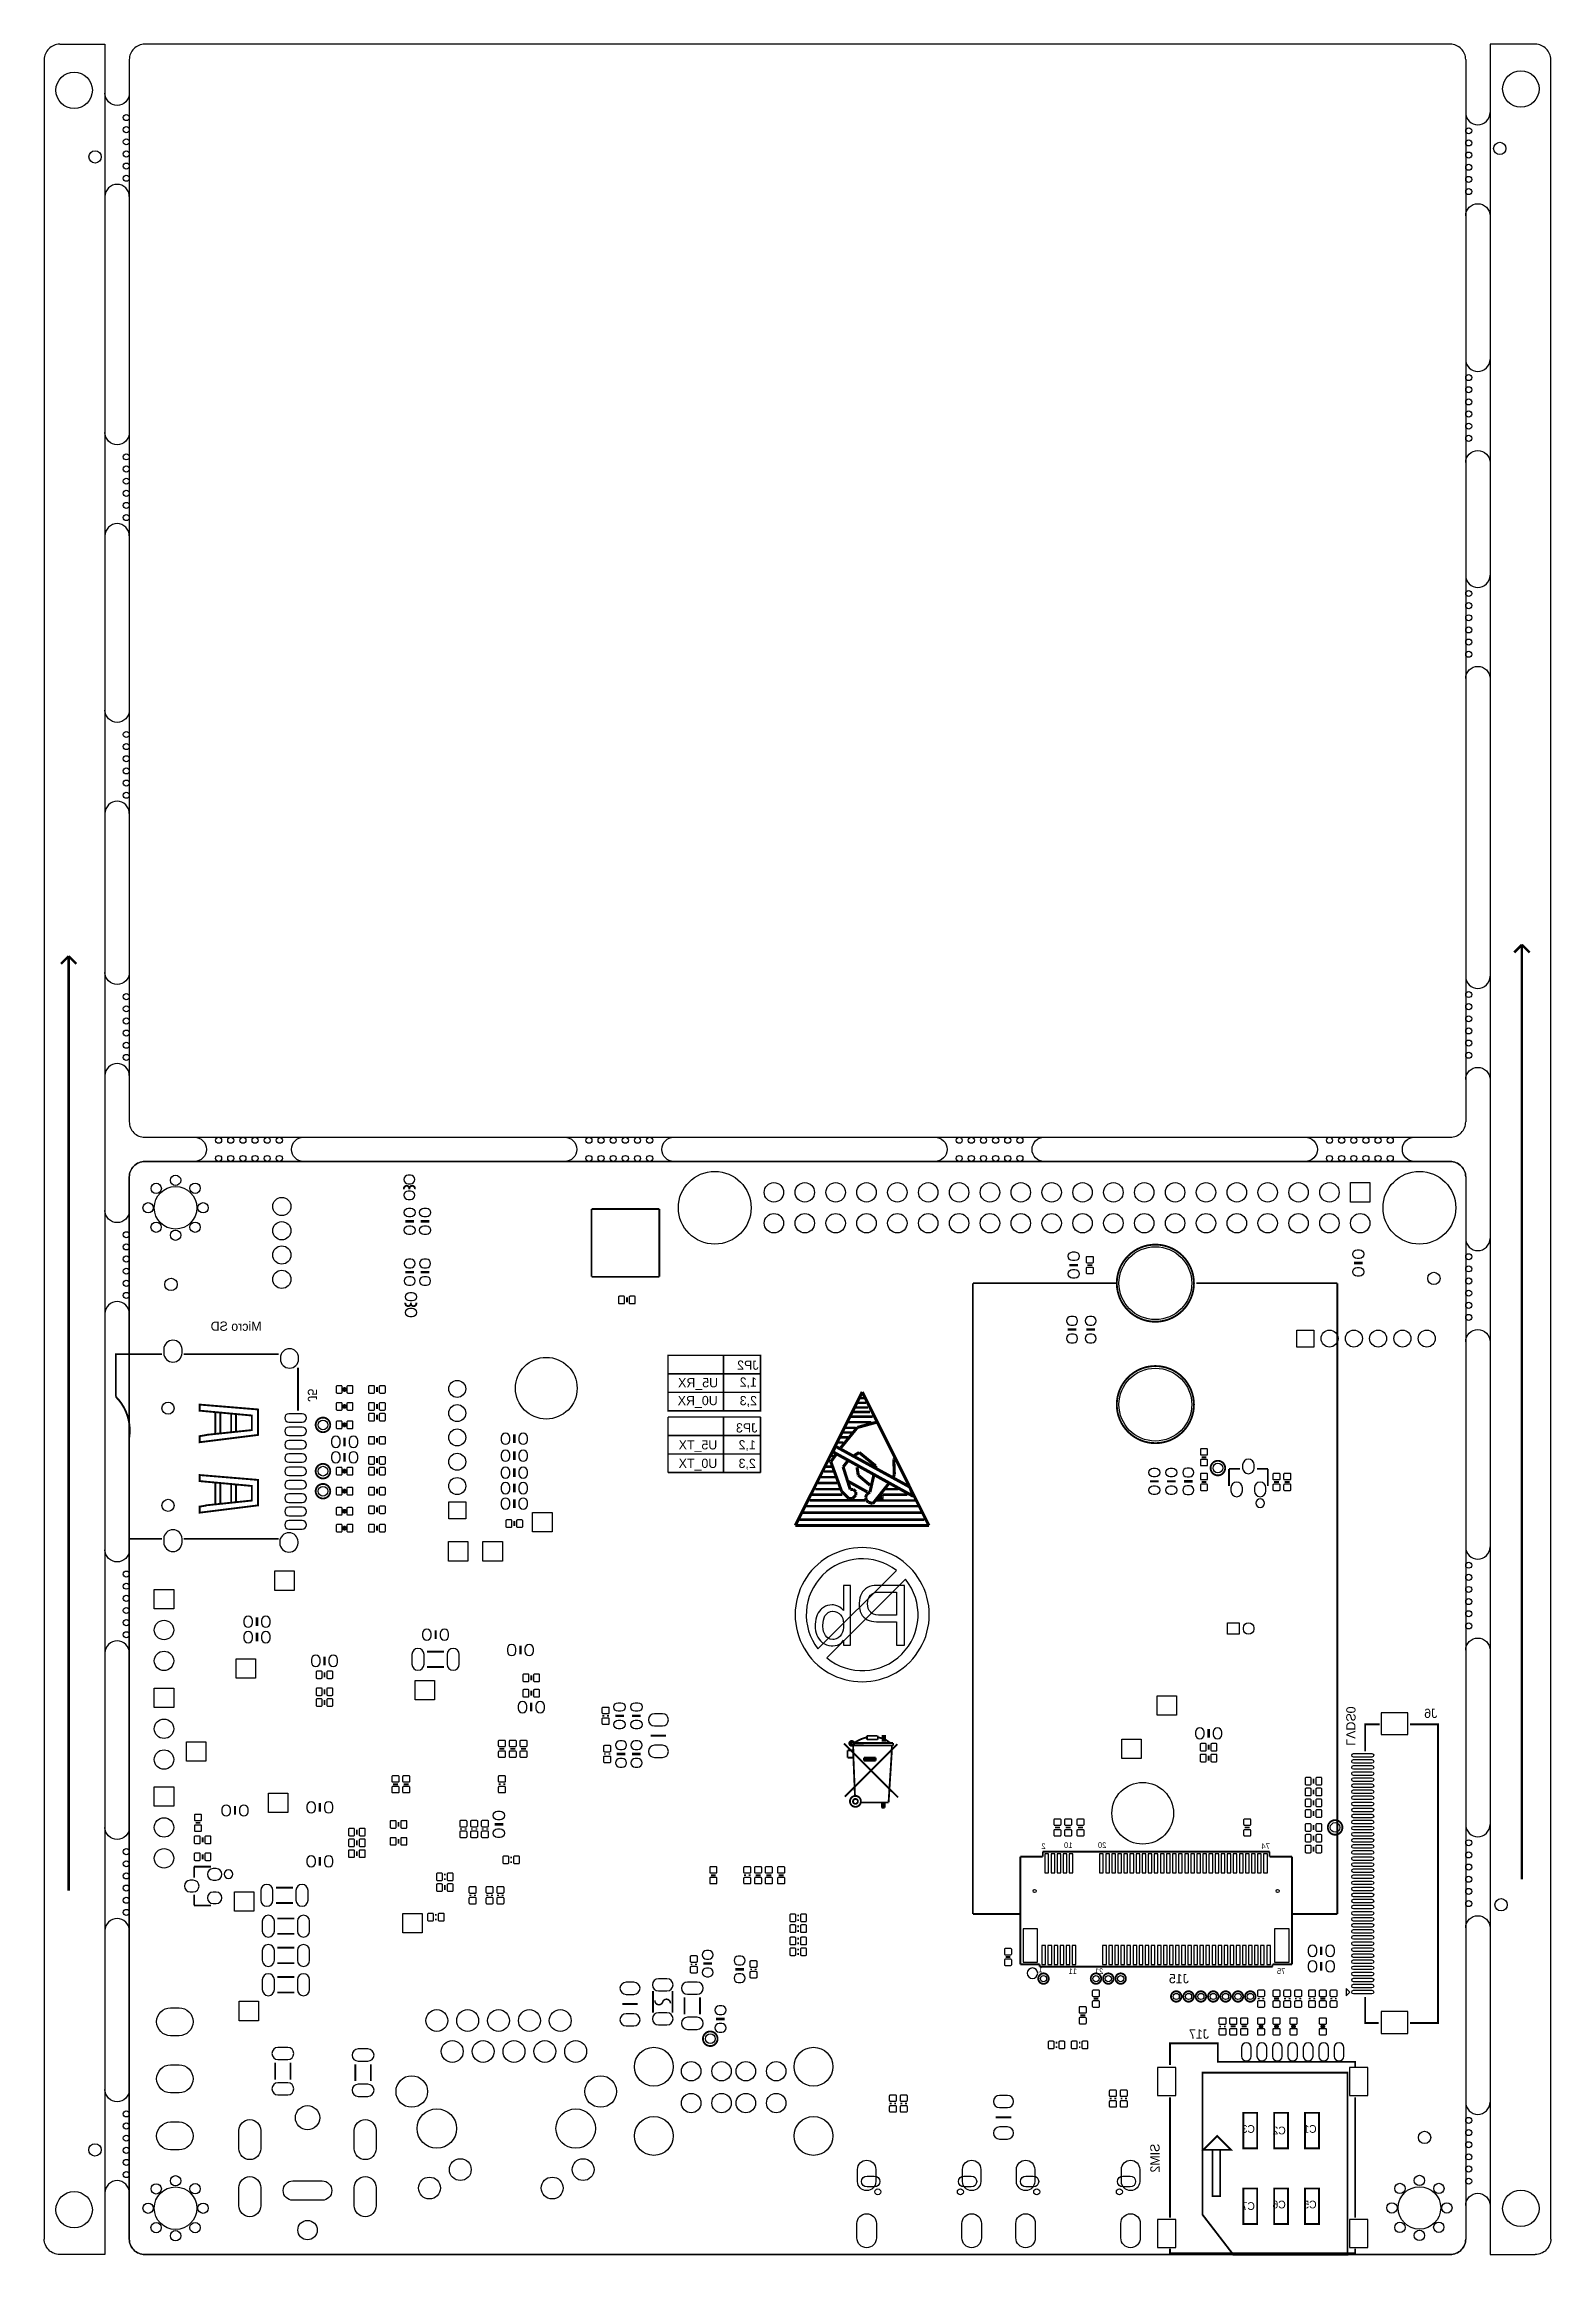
# Model space of a CAD drawing. Extents: x -7 to 117, y 0 to 182.
import ezdxf
from ezdxf.enums import TextEntityAlignment as Align

# ---------------------------------------------------------------- set-up
doc = ezdxf.new("R2010")
doc.units = 0
for name, color, linetype in [('BG_OUTLINE', 7, 'CONTINUOUS'), ('BG_SILKSCREEN_BOTTOM', 23, 'CONTINUOUS'), ('PG_SILKSCREEN_BOTTOM', 23, 'CONTINUOUS'), ('PIN_BOTTOM', 132, 'CONTINUOUS')]:
    doc.layers.add(name, color=color, linetype=linetype)

msp = doc.modelspace()

# ---------------------------------------------------------------- texts
at = {"layer": 'BG_SILKSCREEN_BOTTOM', "text_generation_flag": 2, "width": 1.000333}
for s, p in [('Micro SD', (10.88644, 76.05903)), ('JP2', (51.7906, 72.85228)), ('U5_RX', (48.46066, 71.40448)), ('1,2', (51.6636, 71.45528)), ('U0_RX', (48.43018, 69.93636)), ('2,3', (51.6636, 69.93128)), ('JP3', (51.69662, 67.68846)), ('U5_TX', (48.39462, 66.29146)), ('1,2', (51.56962, 66.29146)), ('U0_TX', (48.39462, 64.76746)), ('2,3', (51.56962, 64.76746)), ('J6', (107.66044, 44.18203)), ('J15', (87.21344, 22.33803)), ('J17', (88.86444, 17.76603))]:
    msp.add_text(s, height=0.762, dxfattribs=at).set_placement(p)
for s, rotation, p in [('J5', 270, (14.69644, 70.21703)), ('LVDS0', 270, (100.16744, 41.89603)), ('SIM2', 90, (84.80044, 9.13003))]:
    msp.add_text(s, height=0.762, rotation=rotation, dxfattribs=at).set_placement(p)
at = {"layer": 'PG_SILKSCREEN_BOTTOM', "text_generation_flag": 2, "width": 1.022222}
for s, p in [('2', (75.25004, 33.401508)), ('10', (77.28204, 33.480502)), ('20', (80.07604, 33.480502)), ('74', (93.53804, 33.38703)), ('1', (74.99604, 23.22703)), ('11', (77.66304, 23.10003)), ('21', (79.82204, 23.10003)), ('75', (94.80804, 23.10003))]:
    msp.add_text(s, height=0.4572, dxfattribs=at).set_placement(p, align=Align.CENTER)
at = {"layer": 'PG_SILKSCREEN_BOTTOM', "text_generation_flag": 2, "width": 1.0004}
for s, p in [('C3', (92.64904, 10.01903)), ('C2', (95.18904, 9.89203)), ('C1', (97.72904, 10.01903)), ('C7', (92.64904, 3.66903)), ('C6', (95.18904, 3.79603)), ('C5', (97.72904, 3.79603))]:
    msp.add_text(s, height=0.635, dxfattribs=at).set_placement(p)

# ---------------------------------------------------------------- linework, layer by layer
at = {"layer": 'BG_OUTLINE'}
for points in [[(-5.729986, 181.999636, 0.414214), (-6.999986, 180.729636), (-6.999986, 1.27)], [(1.27, 181.999636, 0.414214), (0, 180.729636)], [(110.00105, 180.729636, 0.414214), (108.73105, 181.999636)], [(117.001036, 1.27), (117.001036, 180.729636, 0.414214), (115.731036, 181.999636)], [(0, 177.962306, -0.414214), (-0.999998, 176.962308, -0.414214), (-1.999996, 177.962306)], [(110.00105, 176.369726, 0.414214), (111.001048, 175.369728, 0.414214), (112.001046, 176.369726)], [(0, 169.462196, 0.414214), (-0.999998, 170.462194, 0.414214), (-1.999996, 169.462196)], [(110.00105, 167.869616, -0.414214), (111.001048, 168.869614, -0.414214), (112.001046, 167.869616)], [(110.00105, 156.049726, 0.414214), (111.001048, 155.049728, 0.414214), (112.001046, 156.049726)], [(0, 150.022306, -0.414214), (-0.999998, 149.022308, -0.414214), (-1.999996, 150.022306)], [(110.00105, 147.549616, -0.414214), (111.001048, 148.549614, -0.414214), (112.001046, 147.549616)], [(0, 141.522196, 0.414214), (-0.999998, 142.522194, 0.414214), (-1.999996, 141.522196)], [(110.00105, 138.269726, 0.414214), (111.001048, 137.269728, 0.414214), (112.001046, 138.269726)], [(110.00105, 129.769616, -0.414214), (111.001048, 130.769614, -0.414214), (112.001046, 129.769616)], [(0, 127.162306, -0.414214), (-0.999998, 126.162308, -0.414214), (-1.999996, 127.162306)], [(0, 118.662196, 0.414214), (-0.999998, 119.662194, 0.414214), (-1.999996, 118.662196)], [(0, 105.572306, -0.414214), (-0.999998, 104.572308, -0.414214), (-1.999996, 105.572306)], [(110.00105, 105.249726, 0.414214), (111.001048, 104.249728, 0.414214), (112.001046, 105.249726)], [(0, 97.072196, 0.414214), (-0.999998, 98.072194, 0.414214), (-1.999996, 97.072196)], [(110.00105, 96.749616, -0.414214), (111.001048, 97.749614, -0.414214), (112.001046, 96.749616)], [(0, 93.269816, 0.414214), (1.27, 91.999816), (108.73105, 91.999816, 0.414214), (110.00105, 93.269816)], [(5.350002, 91.999816, -0.414214), (6.35, 90.999818, -0.414214), (5.350002, 89.99982)], [(14.350238, 89.99982, -0.414214), (13.35024, 90.999818, -0.414214), (14.350238, 91.999816)], [(35.830002, 91.999816, -0.414214), (36.83, 90.999818, -0.414214), (35.830002, 89.99982)], [(44.830238, 89.99982, -0.414214), (43.83024, 90.999818, -0.414214), (44.830238, 91.999816)], [(66.310002, 91.999816, -0.414214), (67.31, 90.999818, -0.414214), (66.310002, 89.99982)], [(75.310238, 89.99982, -0.414214), (74.31024, 90.999818, -0.414214), (75.310238, 91.999816)], [(96.790002, 91.999816, -0.414214), (97.79, 90.999818, -0.414214), (96.790002, 89.99982)], [(105.790238, 89.99982, -0.414214), (104.79024, 90.999818, -0.414214), (105.790238, 91.999816)], [(1.27, 89.99982, 0.414214), (0, 88.72982)], [(110.00105, 88.72982, 0.414214), (108.73105, 89.99982)], [(0, 85.97011, -0.414214), (-0.999998, 84.970112, -0.414214), (-1.999996, 85.97011)], [(110.00105, 83.659726, 0.414214), (111.001048, 82.659728, 0.414214), (112.001046, 83.659726)], [(0, 77.47, 0.414214), (-0.999998, 78.469998, 0.414214), (-1.999996, 77.47)], [(110.00105, 75.159616, -0.414214), (111.001048, 76.159614, -0.414214), (112.001046, 75.159616)], [(0, 58.03011, -0.414214), (-0.999998, 57.030112, -0.414214), (-1.999996, 58.03011)], [(110.00105, 58.259726, 0.414214), (111.001048, 57.259728, 0.414214), (112.001046, 58.259726)], [(0, 49.53, 0.414214), (-0.999998, 50.529998, 0.414214), (-1.999996, 49.53)], [(110.00105, 49.759616, -0.414214), (111.001048, 50.759614, -0.414214), (112.001046, 49.759616)], [(0, 35.17011, -0.414214), (-0.999998, 34.170112, -0.414214), (-1.999996, 35.17011)], [(110.00105, 35.399726, 0.414214), (111.001048, 34.399728, 0.414214), (112.001046, 35.399726)], [(0, 26.67, 0.414214), (-0.999998, 27.669998, 0.414214), (-1.999996, 26.67)], [(110.00105, 26.899616, -0.414214), (111.001048, 27.899614, -0.414214), (112.001046, 26.899616)], [(0, 13.58011, -0.414214), (-0.999998, 12.580112, -0.414214), (-1.999996, 13.58011)], [(110.00105, 12.539726, 0.414214), (111.001048, 11.539728, 0.414214), (112.001046, 12.539726)], [(0, 5.08, 0.414214), (-0.999998, 6.079998, 0.414214), (-1.999996, 5.08)], [(110.00105, 4.039616, -0.414214), (111.001048, 5.039614, -0.414214), (112.001046, 4.039616)], [(-5.729986, 0, -0.414214), (-6.999986, 1.27)], [(0, 1.27, 0.414214), (1.27, 0), (108.73105, 0, 0.414214), (110.00105, 1.27)], [(117.001036, 1.27, -0.414214), (115.731036, 0)]]:
    msp.add_lwpolyline(points, format="xyb", dxfattribs=at)
for points in [[(-5.729986, 181.999636), (-1.999996, 181.999636), (-1.999996, 0), (-5.729986, 0)], [(0, 180.729636), (0, 93.269816)], [(108.73105, 181.999636), (1.27, 181.999636)], [(110.00105, 180.729636), (110.00105, 93.269816)], [(115.731036, 181.999636), (112.001046, 181.999636), (112.001046, 0), (115.731036, 0)], [(108.73105, 89.99982), (1.27, 89.99982)], [(0, 88.72982), (0, 1.27)], [(110.00105, 88.72982), (110.00105, 1.27)]]:
    msp.add_lwpolyline(points, dxfattribs=at)
msp.add_lwpolyline([(110.00105, 88.72982), (110.00105, 1.27, -0.414214), (108.73105, 0), (1.27, 0, -0.414214), (0, 1.27), (0, 88.72982, -0.414214), (1.27, 89.99982), (108.73105, 89.99982, -0.414214)], format="xyb", close=True, dxfattribs=at)
at = {"layer": 'BG_SILKSCREEN_BOTTOM'}
for points, const_width in [([(114.62766, 107.85094), (113.99266, 107.21594)], 0.2032), ([(114.62512, 107.85094), (115.26012, 107.21594)], 0.2032), ([(114.62766, 30.89656), (114.62766, 107.85094)], 0.2032), ([(-4.98602, 106.91114), (-5.62102, 106.27614)], 0.2032), ([(-4.98856, 106.91114), (-4.35356, 106.27614)], 0.2032), ([(-4.98602, 29.95676), (-4.98602, 106.91114)], 0.2032), ([(51.70678, 74.03846), (44.34078, 74.03846), (44.34078, 69.46646), (51.96078, 69.46646), (51.96078, 74.03846), (51.70678, 74.03846)], 0.127), ([(48.91278, 74.03846), (48.91278, 69.46646)], 0.127), ([(51.96078, 72.51446), (44.34078, 72.51446)], 0.127), ([(51.96078, 70.99046), (44.34078, 70.99046)], 0.127), ([(60.33262, 71.02094), (54.82082, 60.02274)], 0.254), ([(65.81902, 60.02274), (60.33262, 71.02094)], 0.254), ([(59.59602, 69.36994), (60.96762, 69.36994)], 0.2032), ([(59.77382, 69.75094), (60.81522, 69.75094)], 0.2032), ([(59.92622, 70.13194), (60.63742, 70.13194)], 0.2032), ([(60.10402, 70.51294), (60.51042, 70.51294)], 0.2032), ([(44.34078, 68.95846), (44.34078, 64.38646)], 0.127), ([(51.70678, 68.95846), (44.34078, 68.95846)], 0.127), ([(51.96078, 67.43446), (44.34078, 67.43446)], 0.127), ([(48.91278, 68.95846), (48.91278, 64.38646)], 0.127), ([(51.96078, 68.95846), (51.70678, 68.95846)], 0.127), ([(51.96078, 64.38646), (51.96078, 68.95846)], 0.127), ([(58.52922, 67.28714), (59.16422, 67.28714)], 0.2032), ([(59.92622, 68.09994), (58.58002, 66.44894)], 0.254), ([(58.73242, 67.69354), (59.49442, 67.69354)], 0.2032), ([(58.96102, 68.07454), (59.79922, 68.07454)], 0.2032), ([(59.18962, 68.53174), (61.06922, 68.53174)], 0.2032), ([(59.39282, 68.98894), (61.19622, 68.98894)], 0.2032), ([(61.50102, 68.53174), (59.92622, 68.09994)], 0.254), ([(51.96078, 65.91046), (44.34078, 65.91046)], 0.127), ([(57.66562, 65.76314), (58.02122, 65.76314)], 0.2032), ([(58.14822, 65.83934), (57.74182, 65.28054)], 0.254), ([(57.91962, 66.09334), (58.12282, 66.55054)], 0.254), ([(64.52362, 62.43574), (57.91962, 66.09334)], 0.254), ([(58.12282, 66.55054), (64.24422, 63.19774)], 0.254), ([(58.30062, 66.85534), (58.78322, 66.85534)], 0.2032), ([(59.67222, 65.78854), (60.07862, 66.04254)], 0.254), ([(60.07862, 66.04254), (61.45022, 64.92494)], 0.254), ([(62.92342, 65.48374), (63.02502, 65.61074)], 0.254), ([(62.97422, 64.23914), (62.92342, 65.48374)], 0.254), ([(44.34078, 64.38646), (51.96078, 64.38646)], 0.127), ([(56.92902, 64.01054), (58.09742, 64.01054)], 0.2032), ([(57.18302, 64.46774), (57.97042, 64.46774)], 0.2032), ([(57.31002, 64.87414), (57.79262, 64.87414)], 0.2032), ([(57.48782, 65.33134), (57.66562, 65.33134)], 0.2032), ([(57.74182, 65.28054), (58.63082, 62.84214)], 0.254), ([(58.75782, 64.84874), (59.11342, 65.30594)], 0.254), ([(59.34202, 62.99454), (58.75782, 64.84874)], 0.254), ([(59.13882, 63.68034), (60.73902, 62.79134)], 0.254), ([(59.90082, 64.82334), (60.00242, 64.16294)], 0.254), ([(60.00242, 64.16294), (60.96762, 63.35014)], 0.254), ([(61.27242, 64.13754), (60.96762, 62.79134)], 0.254), ([(61.45022, 64.92494), (61.45022, 64.72174)], 0.254), ([(62.87262, 63.95974), (62.97422, 64.23914)], 0.254), ([(55.98922, 62.10554), (60.58662, 62.10554)], 0.2032), ([(56.09082, 62.56274), (58.68162, 62.56274)], 0.2032), ([(56.47182, 63.01994), (58.45302, 63.01994)], 0.2032), ([(56.67502, 63.52794), (58.24982, 63.52794)], 0.2032), ([(58.63082, 62.84214), (59.21502, 62.25794)], 0.254), ([(59.21502, 62.25794), (59.54522, 62.25794)], 0.254), ([(59.59602, 62.99454), (59.34202, 62.99454)], 0.254), ([(59.54522, 62.25794), (59.79922, 62.51194)], 0.254), ([(59.79922, 62.79134), (59.59602, 62.99454)], 0.254), ([(59.79922, 62.51194), (59.79922, 62.79134)], 0.254), ([(60.68822, 62.58814), (60.61202, 62.33414)], 0.254), ([(60.61202, 62.33414), (60.68822, 62.08014)], 0.254), ([(60.96762, 62.79134), (60.68822, 62.58814)], 0.254), ([(60.68822, 62.08014), (60.84062, 61.95314)], 0.254), ([(60.84062, 61.95314), (61.06922, 61.87694)], 0.254), ([(61.06922, 61.87694), (61.19622, 61.82614)], 0.254), ([(61.19622, 61.82614), (62.49162, 63.45174)], 0.254), ([(61.47562, 62.08014), (64.75222, 62.08014)], 0.2032), ([(61.62802, 62.33414), (61.93282, 62.18174)], 0.254), ([(61.98362, 62.41034), (61.85662, 62.51194)], 0.254), ([(61.93282, 62.18174), (62.00902, 62.30874)], 0.254), ([(62.00902, 62.30874), (61.98362, 62.41034)], 0.254), ([(62.00902, 62.56274), (64.04102, 62.56274)], 0.2032), ([(62.26302, 63.01994), (63.30442, 63.01994)], 0.2032), ([(64.24422, 63.19774), (64.52362, 62.43574)], 0.254), ([(54.82082, 60.02274), (65.81902, 60.02274)], 0.254), ([(55.17642, 60.50534), (65.43802, 60.50534)], 0.2032), ([(55.35422, 61.08954), (65.23482, 61.08954)], 0.2032), ([(55.63362, 61.62294), (65.00622, 61.62294)], 0.2032)]:
    msp.add_lwpolyline(points, dxfattribs=dict(at, const_width=const_width))
for points in [[(65.846706, 52.683156, 1), (54.801678, 52.683384, 1)], [(63.138304, 56.32577, 0.879899), (56.681878, 49.86909)], [(57.411112, 49.119282, 0.904616), (63.888112, 55.596282)]]:
    msp.add_lwpolyline(points, format="xyb", close=True, dxfattribs=at)
for points in [[(58.785506, 50.585624), (58.785506, 50.182272), (59.360562, 50.182272), (59.360562, 55.096156), (58.785506, 55.096156), (58.785506, 53.02758), (58.645552, 53.178456), (58.494676, 53.29936), (58.3311, 53.389784), (58.157872, 53.45176), (57.973722, 53.48351), (57.867296, 53.486558), (57.66054, 53.473858), (57.47004, 53.435758), (57.29224, 53.372258), (57.12841, 53.283358), (56.977534, 53.169058), (56.918606, 53.113432), (56.802782, 52.98313), (56.70423, 52.836826), (56.62168, 52.676552), (56.556402, 52.501546), (56.508904, 52.31257), (56.47563, 52.10937), (56.461152, 51.890168), (56.459628, 51.791616), (56.467502, 51.570636), (56.492902, 51.36261), (56.537352, 51.168808), (56.597804, 50.98923), (56.675528, 50.82413), (56.771032, 50.673), (56.882284, 50.536348), (56.918606, 50.498248), (57.060084, 50.376074), (57.21731, 50.277522), (57.389014, 50.20437), (57.574942, 50.155094), (57.776618, 50.129694), (57.895744, 50.124868), (58.11012, 50.139346), (58.300874, 50.183796), (58.466228, 50.258472), (58.60923, 50.36185), (58.728102, 50.4952)], [(60.326524, 52.630324), (60.435998, 52.496974), (60.452, 52.480972), (60.58535, 52.366672), (60.73648, 52.272946), (60.904882, 52.201572), (61.092334, 52.148994), (61.295534, 52.118768), (61.514736, 52.107592), (63.151258, 52.107592), (63.151258, 50.182272), (63.812166, 50.182272), (63.812166, 55.096156), (61.514736, 55.096156), (61.30671, 55.08498), (61.112908, 55.049928), (60.930282, 54.992778), (60.763404, 54.911752), (60.607702, 54.80685), (60.480702, 54.694074), (60.3631, 54.558946), (60.266072, 54.40807), (60.189872, 54.241446), (60.132722, 54.058566), (60.096146, 53.859938), (60.07862, 53.645562), (60.07862, 53.573934), (60.088272, 53.348382), (60.118498, 53.14188), (60.16752, 52.952904), (60.237624, 52.782724)], [(57.895744, 52.97043), (58.078624, 52.949602), (58.251598, 52.886102), (58.416952, 52.779676), (58.526426, 52.682648), (58.639202, 52.542948), (58.718704, 52.379372), (58.76798, 52.190142), (58.785506, 51.977544), (58.785506, 51.619912), (58.76798, 51.418236), (58.71718, 51.233832), (58.632852, 51.066954), (58.513726, 50.916078), (58.497978, 50.90033), (58.3438, 50.774854), (58.173874, 50.689002), (57.98947, 50.6476), (57.895744, 50.643028), (57.701942, 50.668428), (57.530492, 50.744628), (57.40654, 50.842926), (57.298336, 50.973228), (57.214262, 51.127406), (57.150762, 51.302158), (57.10936, 51.500786), (57.091834, 51.719988), (57.09031, 51.791616), (57.101486, 52.029868), (57.133236, 52.241196), (57.184036, 52.425346), (57.257188, 52.582826), (57.350914, 52.71135), (57.377838, 52.740052), (57.536842, 52.867052), (57.708292, 52.94503), (57.89422, 52.97043)], [(61.657738, 54.551072), (63.151258, 54.551072), (63.151258, 52.6542), (61.657738, 52.6542), (61.44641, 52.671726), (61.26226, 52.725574), (61.10351, 52.816252), (61.025532, 52.884578), (60.911232, 53.02758), (60.828428, 53.19268), (60.78093, 53.38191), (60.76823, 53.573934), (60.782454, 53.801264), (60.82538, 53.99659), (60.896754, 54.160166), (60.99683, 54.292246), (61.144658, 54.411372), (61.311536, 54.493922), (61.498988, 54.539896)]]:
    msp.add_lwpolyline(points, close=True, dxfattribs=at)
at = {"layer": 'PG_SILKSCREEN_BOTTOM'}
for points, const_width in [([(22.602952, 87.71509), (22.602952, 87.769954, -1.11689), (23.05304, 87.719916)], 0.1524), ([(23.05304, 87.71509), (23.05304, 87.769954, -1.116858), (23.503128, 87.719916)], 0.1524), ([(87.631016, 79.98206, 1), (81.280508, 79.98206, 1), (87.631016, 79.98206)], 0.1524), ([(23.18004, 78.37297), (23.18004, 78.318106, -1.116858), (22.729952, 78.368144)], 0.1524), ([(23.630128, 78.37297), (23.630128, 78.318106, -1.11689), (23.18004, 78.368144)], 0.1524), ([(87.631016, 69.982842, 1), (81.280508, 69.982842, 1), (87.631016, 69.982842)], 0.1524), ([(-1.110996, 70.634098, -0.240748), (-0.010922, 67.234054), (-0.010922, 58.934096), (2.689098, 58.934096)], 0.1524), ([(16.540988, 68.31203, 1), (15.341092, 68.31203, 1), (16.540988, 68.31203)], 0.1524), ([(16.540988, 64.50203, 1), (15.341092, 64.50203, 1), (16.540988, 64.50203)], 0.1524), ([(90.200988, 64.75603, 1), (89.001092, 64.75603, 1), (90.200988, 64.75603)], 0.1524), ([(16.540988, 62.85103, 1), (15.341092, 62.85103, 1), (16.540988, 62.85103)], 0.1524), ([(59.6646, 42.08653, 1), (59.26328, 42.08653, 1), (59.6646, 42.08653)], 0.1524), ([(59.55284, 42.12463), (59.55284, 42.15003, 1), (59.40044, 42.15003), (59.40044, 42.04843, 1), (59.50204, 42.04843), (59.50204, 42.07383)], 0.1524), ([(59.60364, 42.07383, -0.107965), (60.69584, 42.58183)], 0.1524), ([(61.63564, 42.58183, -0.136779), (62.62624, 42.12463)], 0.1524), ([(60.21832, 37.31133, 1), (59.31916, 37.31133, 1), (60.21832, 37.31133)], 0.1524), ([(59.9694, 37.31133, 1), (59.56808, 37.31133, 1), (59.9694, 37.31133)], 0.1524), ([(99.852988, 35.16503, 1), (98.653092, 35.16503, 1), (99.852988, 35.16503)], 0.1524), ([(75.680062, 22.71903, 1), (74.820018, 22.71903, 1), (75.680062, 22.71903)], 0.1524), ([(79.998062, 22.71903, 1), (79.138018, 22.71903, 1), (79.998062, 22.71903)], 0.1524), ([(81.014062, 22.71903, 1), (80.154018, 22.71903, 1), (81.014062, 22.71903)], 0.1524), ([(82.030062, 22.71903, 1), (81.170018, 22.71903, 1), (82.030062, 22.71903)], 0.1524), ([(43.27144, 20.92833, 0.920255), (43.90644, 20.80133, -0.866233), (44.54144, 20.67433)], 0.127), ([(86.602062, 21.24583, 1), (85.742018, 21.24583, 1), (86.602062, 21.24583)], 0.1524), ([(87.618062, 21.24583, 1), (86.758018, 21.24583, 1), (87.618062, 21.24583)], 0.1524), ([(88.634062, 21.24583, 1), (87.774018, 21.24583, 1), (88.634062, 21.24583)], 0.1524), ([(89.650062, 21.24583, 1), (88.790018, 21.24583, 1), (89.650062, 21.24583)], 0.1524), ([(90.666062, 21.24583, 1), (89.806018, 21.24583, 1), (90.666062, 21.24583)], 0.1524), ([(91.682062, 21.24583, 1), (90.822018, 21.24583, 1), (91.682062, 21.24583)], 0.1524), ([(92.698062, 21.24583, 1), (91.838018, 21.24583, 1), (92.698062, 21.24583)], 0.1524), ([(48.417988, 17.76603, 1), (47.218092, 17.76603, 1), (48.417988, 17.76603)], 0.1524)]:
    msp.add_lwpolyline(points, format="xyb", dxfattribs=dict(at, const_width=const_width))
for points, const_width in [([(38.04666, 80.5053), (38.04666, 86.0933)], 0.1524), ([(38.04666, 86.0933), (43.63466, 86.0933)], 0.1524), ([(43.63466, 86.0933), (43.63466, 80.5053)], 0.1524), ([(23.43404, 85.07603), (22.72284, 85.07603)], 0.2032), ([(24.70404, 85.07603), (23.99284, 85.07603)], 0.2032), ([(22.72284, 80.88503), (23.43404, 80.88503)], 0.2032), ([(23.99284, 80.88503), (24.70404, 80.88503)], 0.2032), ([(43.63466, 80.5053), (38.04666, 80.5053)], 0.1524), ([(78.09484, 81.46923), (77.38364, 81.46923)], 0.2032), ([(79.26324, 81.46923), (78.85684, 81.46923)], 0.1524), ([(101.51364, 81.64703), (100.80244, 81.64703)], 0.2032), ([(40.96004, 78.39583), (40.96004, 78.80223)], 0.1524), ([(69.433948, 79.98206), (81.347818, 79.98206)], 0.1524), ([(69.433948, 28.036266), (69.433948, 79.98206)], 0.1524), ([(87.824818, 79.98206), (99.433888, 79.98206)], 0.1524), ([(99.433888, 79.98206), (99.433888, 28.036266)], 0.1524), ([(77.248258, 76.16063), (77.959458, 76.16063)], 0.2032), ([(78.772258, 76.16063), (79.483458, 76.16063)], 0.2032), ([(2.689098, 74.133964), (-1.110996, 74.133964), (-1.110996, 70.634098)], 0.1524), ([(12.289028, 74.133964), (4.488942, 74.133964)], 0.1524), ([(13.888974, 73.034144), (13.888974, 69.483986)], 0.1524), ([(17.71904, 71.432928), (17.71904, 71.033132)], 0.130048), ([(20.38604, 71.02983), (20.38604, 71.43623)], 0.1524), ([(6.28904, 67.48399), (10.089134, 67.88404), (10.089134, 69.083936), (5.789168, 69.483986), (5.789168, 69.984112), (10.589006, 69.584062), (10.589006, 67.48399), (5.789168, 66.884042), (5.789168, 67.383914), (6.389116, 67.48399)], 0.1524), ([(7.08914, 67.584066), (7.08914, 69.384164)], 0.1524), ([(7.48919, 67.684142), (7.48919, 69.284088)], 0.1524), ([(8.389112, 67.684142), (8.389112, 69.184012)], 0.1524), ([(8.789162, 67.783964), (8.789162, 69.184012)], 0.1524), ([(17.71904, 70.035928), (17.71904, 69.636132)], 0.130048), ([(20.38604, 69.63283), (20.38604, 70.03923)], 0.1524), ([(20.38604, 69.15023), (20.38604, 68.74383)], 0.1524), ([(17.71904, 68.511928), (17.71904, 68.112132)], 0.130048), ([(31.68904, 67.52463), (31.68904, 66.81343)], 0.2032), ([(17.71904, 67.27063), (17.71904, 66.55943)], 0.2032), ([(17.71904, 66.00063), (17.71904, 65.28943)], 0.2032), ([(20.38604, 66.83883), (20.38604, 67.24523)], 0.1524), ([(20.38604, 65.59423), (20.38604, 65.18783)], 0.1524), ([(31.68904, 66.12763), (31.68904, 65.41643)], 0.2032), ([(88.66124, 65.64503), (88.25484, 65.64503)], 0.1524), ([(6.28904, 61.684154), (10.089134, 62.08395), (10.089134, 63.2841), (5.789168, 63.68415), (5.789168, 64.184022), (10.589006, 63.783972), (10.589006, 61.684154), (5.789168, 61.083952), (5.789168, 61.584078), (6.389116, 61.684154)], 0.1524), ([(17.71904, 64.701928), (17.71904, 64.302132)], 0.130048), ([(20.38604, 64.29883), (20.38604, 64.70523)], 0.1524), ([(31.68904, 64.73063), (31.68904, 64.01943)], 0.2032), ([(84.72424, 63.66383), (84.01304, 63.66383)], 0.1524), ([(86.12124, 63.66383), (85.41004, 63.66383)], 0.1524), ([(86.80704, 63.66383), (87.51824, 63.66383)], 0.2032), ([(90.515694, 64.694054), (90.515694, 63.294006)], 0.1524), ([(91.415616, 64.694054), (90.515694, 64.694054)], 0.1524), ([(93.715586, 64.694054), (92.815664, 64.694054)], 0.1524), ([(93.715586, 63.294006), (93.715586, 64.694054)], 0.1524), ([(7.08914, 61.783976), (7.08914, 63.584074)], 0.1524), ([(7.48919, 61.884052), (7.48919, 63.483998)], 0.1524), ([(8.389112, 61.884052), (8.389112, 63.383922)], 0.1524), ([(8.789162, 61.984128), (8.789162, 63.383922)], 0.1524), ([(17.71904, 63.050928), (17.71904, 62.651132)], 0.130048), ([(20.38604, 62.64783), (20.38604, 63.05423)], 0.1524), ([(31.68904, 63.46063), (31.68904, 62.74943)], 0.2032), ([(31.68904, 62.19063), (31.68904, 61.47943)], 0.2032), ([(88.25484, 63.61303), (88.66124, 63.61303)], 0.1524), ([(94.22384, 63.61303), (94.63024, 63.61303)], 0.1524), ([(95.51924, 63.61303), (95.11284, 63.61303)], 0.1524), ([(17.71904, 61.399928), (17.71904, 61.000132)], 0.130048), ([(20.38604, 61.12383), (20.38604, 61.53023)], 0.1524), ([(31.68904, 60.38723), (31.68904, 59.98083)], 0.1524), ([(4.488942, 58.934096), (12.289028, 58.934096)], 0.1524), ([(17.71904, 60.002928), (17.71904, 59.603132)], 0.130048), ([(20.38604, 59.59983), (20.38604, 60.00623)], 0.1524), ([(10.50798, 50.47996), (10.50798, 51.19116)], 0.2032), ([(10.51052, 51.74742), (10.51052, 52.45862)], 0.2032), ([(25.21204, 50.68443), (25.21204, 51.39563)], 0.1524), ([(16.06804, 49.23663), (16.06804, 48.52543)], 0.2032), ([(25.91054, 49.64303), (24.51354, 49.64303)], 0.1524), ([(32.19704, 50.12563), (32.19704, 49.41443)], 0.2032), ([(16.06804, 47.53483), (16.06804, 47.94123)], 0.1524), ([(25.91054, 48.37303), (24.51354, 48.37303)], 0.1524), ([(33.08604, 47.28083), (33.08604, 47.68723)], 0.1524), ([(16.06804, 46.54423), (16.06804, 46.13783)], 0.1524), ([(16.06804, 45.65523), (16.06804, 45.24883)], 0.1524), ([(33.08604, 44.71543), (33.08604, 45.42663)], 0.2032), ([(33.08604, 46.01083), (33.08604, 46.41723)], 0.1524), ([(39.01694, 44.29633), (39.01694, 44.42333)], 0.1524), ([(39.39794, 44.42333), (39.39794, 44.29633)], 0.1524), ([(40.70604, 44.35983), (39.99484, 44.35983)], 0.2032), ([(42.10304, 44.35983), (41.39184, 44.35983)], 0.2032), ([(101.724968, 41.44518), (101.724968, 43.65498), (102.925118, 43.65498)], 0.1524), ([(105.424986, 43.65498), (107.724956, 43.65498), (107.724956, 19.05508), (105.424986, 19.05508)], 0.1524), ([(44.18838, 42.724832), (42.91838, 42.724832)], 0.1524), ([(58.82894, 42.08653), (63.27394, 37.64153)], 0.1524), ([(58.89244, 37.70503), (63.21044, 42.02303)], 0.1524), ([(59.57824, 42.12463), (59.60364, 40.90543)], 0.1524), ([(59.60364, 41.92143), (62.87008, 41.91127)], 0.1524), ([(59.65444, 42.12463), (62.85484, 42.12463)], 0.1524), ([(60.72124, 42.40403), (60.72124, 42.70883)], 0.1524), ([(61.58484, 42.70883), (60.72124, 42.70883)], 0.1524), ([(60.72124, 42.40403), (61.61024, 42.40403)], 0.1524), ([(61.61024, 42.40403), (61.61024, 42.70883)], 0.1524), ([(62.21984, 42.70883), (62.21984, 42.30243), (61.99124, 42.30243), (61.99124, 42.70883), (62.21984, 42.70883)], 0.1524), ([(62.09284, 42.70883), (62.11824, 42.70883), (62.11824, 42.35323)], 0.1524), ([(62.7634, 41.91127), (62.75324, 41.28643)], 0.1524), ([(62.87008, 42.11193), (62.87008, 41.91127)], 0.1524), ([(88.83904, 43.26763), (88.83904, 42.55643)], 0.2032), ([(88.83904, 41.56583), (88.83904, 41.97223)], 0.1524), ([(30.87624, 41.64203), (30.46984, 41.64203)], 0.1524), ([(31.76524, 41.64203), (31.35884, 41.64203)], 0.1524), ([(32.65424, 41.64203), (32.24784, 41.64203)], 0.1524), ([(39.14394, 41.14673), (39.14394, 41.27373)], 0.1524), ([(39.52494, 41.27373), (39.52494, 41.14673)], 0.1524), ([(40.12184, 41.21023), (40.83304, 41.21023)], 0.2032), ([(41.39184, 41.21023), (42.10304, 41.21023)], 0.2032), ([(59.12104, 40.90543), (59.12104, 41.51503)], 0.1524), ([(59.12104, 41.51503), (59.57824, 41.51503)], 0.1524), ([(59.12104, 40.90543), (59.60364, 40.90543)], 0.1524), ([(59.60364, 40.90543), (59.73064, 37.75583)], 0.1524), ([(60.46724, 40.90543), (61.43244, 40.90543)], 0.1524), ([(60.46724, 40.90543), (60.46724, 40.65143)], 0.1524), ([(60.46724, 40.77843), (61.43244, 40.77843)], 0.1524), ([(60.46724, 40.65143), (61.43244, 40.65143)], 0.1524), ([(61.43244, 40.90543), (61.43244, 40.65143)], 0.1524), ([(62.75324, 41.28643), (62.49924, 37.24783)], 0.1524), ([(88.83904, 41.08323), (88.83904, 40.67683)], 0.1524), ([(22.11324, 38.72103), (21.70684, 38.72103)], 0.1524), ([(23.00224, 38.72103), (22.59584, 38.72103)], 0.1524), ([(30.48254, 38.65753), (30.48254, 38.78453)], 0.1524), ([(30.86354, 38.78453), (30.86354, 38.65753)], 0.1524), ([(97.47504, 38.77183), (97.47504, 39.17823)], 0.1524), ([(97.47504, 38.28923), (97.47504, 37.88283)], 0.1524), ([(8.70204, 36.20643), (8.70204, 36.91763)], 0.1524), ([(15.68704, 37.17163), (15.68704, 36.46043)], 0.2032), ([(62.49924, 37.22243), (60.23864, 37.22243)], 0.1524), ([(61.94044, 37.22243), (61.94044, 36.79063)], 0.1524), ([(62.16904, 36.79063), (61.94044, 36.79063)], 0.1524), ([(62.06744, 37.22243), (62.06744, 36.79063)], 0.1524), ([(62.16904, 37.22243), (62.16904, 36.79063)], 0.1524), ([(62.39764, 37.22243), (62.16904, 37.22243)], 0.1524), ([(97.47504, 37.40023), (97.47504, 36.99383)], 0.1524), ([(97.47504, 36.51123), (97.47504, 36.10483)], 0.1524), ([(5.85724, 35.54603), (5.45084, 35.54603)], 0.1524), ([(18.73504, 34.58083), (18.73504, 34.98723)], 0.1524), ([(22.16404, 35.62223), (22.16404, 35.21583)], 0.1524), ([(27.30754, 34.97453), (27.30754, 35.10153)], 0.1524), ([(27.68854, 35.10153), (27.68854, 34.97453)], 0.1524), ([(28.19654, 34.97453), (28.19654, 35.10153)], 0.1524), ([(28.57754, 35.10153), (28.57754, 34.97453)], 0.1524), ([(29.08554, 34.97453), (29.08554, 35.10153)], 0.1524), ([(29.46654, 35.10153), (29.46654, 34.97453)], 0.1524), ([(30.77464, 35.41903), (30.06344, 35.41903)], 0.2032), ([(76.59624, 35.16503), (76.18984, 35.16503)], 0.1524), ([(77.48524, 35.16503), (77.07884, 35.16503)], 0.1524), ([(78.50124, 35.16503), (78.09484, 35.16503)], 0.1524), ([(91.817952, 35.16503), (92.224352, 35.16503)], 0.1524), ([(97.47504, 35.36823), (97.47504, 34.96183)], 0.1524), ([(6.03504, 34.35223), (6.03504, 33.94583)], 0.1524), ([(6.03504, 32.95523), (6.03504, 32.54883)], 0.1524), ([(15.68704, 32.01543), (15.68704, 32.72663)], 0.2032), ([(18.73504, 34.09823), (18.73504, 33.69183)], 0.1524), ([(18.73504, 33.20923), (18.73504, 32.80283)], 0.1524), ([(22.16404, 34.22523), (22.16404, 33.81883)], 0.1524), ([(73.343262, 32.763714), (73.343262, 23.886668)], 0.1524), ([(75.190858, 32.763714), (73.343262, 32.763714)], 0.1524), ([(75.190858, 33.16351), (75.190858, 32.763714)], 0.1524), ([(93.851222, 33.16351), (75.190858, 33.16351)], 0.1524), ([(93.851222, 32.763714), (93.851222, 33.16351)], 0.1524), ([(95.698818, 32.763714), (93.851222, 32.763714)], 0.1524), ([(95.698818, 23.886668), (95.698818, 32.763714)], 0.1524), ([(97.47504, 34.47923), (97.47504, 34.07283)], 0.1524), ([(97.47504, 33.18383), (97.47504, 33.59023)], 0.1524), ([(5.335016, 31.938976), (5.335016, 31.039054)], 0.1524), ([(6.735064, 31.938976), (5.335016, 31.938976)], 0.1524), ([(25.91054, 31.29153), (26.03754, 31.29153)], 0.1524), ([(26.03754, 30.91053), (25.91054, 30.91053)], 0.1524), ([(31.37154, 32.68853), (31.49854, 32.68853)], 0.1524), ([(31.49854, 32.30753), (31.37154, 32.30753)], 0.1524), ([(47.86884, 31.22803), (48.27524, 31.22803)], 0.1524), ([(50.67554, 31.16453), (50.67554, 31.29153)], 0.1524), ([(51.05654, 31.29153), (51.05654, 31.16453)], 0.1524), ([(51.95824, 31.22803), (51.55184, 31.22803)], 0.1524), ([(52.84724, 31.22803), (52.44084, 31.22803)], 0.1524), ([(53.86324, 31.22803), (53.45684, 31.22803)], 0.1524), ([(5.335016, 29.639006), (5.335016, 28.739084)], 0.1524), ([(12.06754, 30.21203), (13.46454, 30.21203)], 0.1524), ([(25.97404, 30.00883), (25.97404, 30.41523)], 0.1524), ([(28.06954, 29.51353), (28.06954, 29.64053)], 0.1524), ([(28.45054, 29.64053), (28.45054, 29.51353)], 0.1524), ([(29.46654, 29.51353), (29.46654, 29.64053)], 0.1524), ([(29.84754, 29.64053), (29.84754, 29.51353)], 0.1524), ([(30.35554, 29.51353), (30.35554, 29.64053)], 0.1524), ([(30.73654, 29.64053), (30.73654, 29.51353)], 0.1524), ([(5.335016, 28.739084), (6.735064, 28.739084)], 0.1524), ([(12.06754, 28.94203), (13.46454, 28.94203)], 0.1524), ([(12.19454, 27.67203), (13.59154, 27.67203)], 0.1524), ([(25.17394, 27.96413), (25.30094, 27.96413)], 0.1524), ([(25.30094, 27.58313), (25.17394, 27.58313)], 0.1524), ([(54.99354, 27.91333), (55.12054, 27.91333)], 0.1524), ([(55.12054, 27.53233), (54.99354, 27.53233)], 0.1524), ([(73.34504, 28.036266), (69.433948, 28.036266)], 0.1524), ([(99.433888, 28.036266), (95.698818, 28.036266)], 0.1524), ([(12.19454, 26.40203), (13.59154, 26.40203)], 0.1524), ([(54.99354, 27.02433), (55.12054, 27.02433)], 0.1524), ([(55.12054, 26.64333), (54.99354, 26.64333)], 0.1524), ([(54.99354, 26.00833), (55.12054, 26.00833)], 0.1524), ([(55.12054, 25.62733), (54.99354, 25.62733)], 0.1524), ([(12.19454, 25.25903), (13.59154, 25.25903)], 0.1524), ([(12.19454, 23.98903), (13.59154, 23.98903)], 0.1524), ([(46.27118, 23.83028), (46.27118, 23.95728)], 0.1524), ([(46.65218, 23.95728), (46.65218, 23.83028)], 0.1524), ([(47.24908, 23.95728), (47.96028, 23.95728)], 0.2032), ([(54.99354, 25.11933), (55.12054, 25.11933)], 0.1524), ([(55.12054, 24.73833), (54.99354, 24.73833)], 0.1524), ([(72.53224, 24.49703), (72.12584, 24.49703)], 0.1524), ([(73.343262, 23.886668), (74.940922, 23.886668)], 0.1524), ([(74.940922, 23.886668), (74.940922, 23.708614)], 0.1524), ([(74.940922, 23.708614), (94.101158, 23.708614)], 0.1524), ([(94.101158, 23.886668), (95.698818, 23.886668)], 0.1524), ([(94.101158, 23.708614), (94.101158, 23.886668)], 0.1524), ([(98.11004, 24.64943), (98.11004, 25.36063)], 0.2032), ([(98.11004, 23.37943), (98.11004, 24.09063)], 0.2032), ([(12.19454, 22.84603), (13.59154, 22.84603)], 0.1524), ([(49.87544, 23.48103), (50.58664, 23.48103)], 0.2032), ([(51.18354, 23.41753), (51.18354, 23.54453)], 0.1524), ([(51.56454, 23.54453), (51.56454, 23.41753)], 0.1524), ([(12.19454, 21.57603), (13.59154, 21.57603)], 0.1524), ([(40.57904, 20.622768), (41.84904, 20.622768)], 0.1524), ([(43.10634, 19.901408), (43.10634, 21.701252)], 0.1524), ([(44.70654, 19.901408), (44.70654, 21.701252)], 0.1524), ([(45.70476, 19.7866), (45.70476, 21.1836)], 0.1524), ([(46.97476, 19.7866), (46.97476, 21.1836)], 0.1524), ([(79.36484, 21.06803), (79.77124, 21.06803)], 0.1524), ([(92.96654, 21.00453), (92.96654, 21.13153)], 0.1524), ([(93.34754, 21.13153), (93.34754, 21.00453)], 0.1524), ([(94.63024, 21.06803), (94.22384, 21.06803)], 0.1524), ([(95.12554, 21.00453), (95.12554, 21.13153)], 0.1524), ([(95.50654, 21.13153), (95.50654, 21.00453)], 0.1524), ([(96.01454, 21.00453), (96.01454, 21.13153)], 0.1524), ([(96.39554, 21.13153), (96.39554, 21.00453)], 0.1524), ([(97.15754, 21.00453), (97.15754, 21.13153)], 0.1524), ([(97.53854, 21.13153), (97.53854, 21.00453)], 0.1524), ([(98.44024, 21.06803), (98.03384, 21.06803)], 0.1524), ([(98.93554, 21.00453), (98.93554, 21.13153)], 0.1524), ([(99.31654, 21.13153), (99.31654, 21.00453)], 0.1524), ([(101.724968, 21.20519), (101.724968, 19.05508), (102.825042, 19.05508)], 0.1524), ([(48.30572, 19.39544), (49.01692, 19.39544)], 0.2032), ([(78.67904, 19.69643), (78.27264, 19.69643)], 0.1524), ([(89.79154, 18.71853), (89.79154, 18.84553)], 0.1524), ([(90.17254, 18.84553), (90.17254, 18.71853)], 0.1524), ([(90.66784, 18.78203), (91.07424, 18.78203)], 0.1524), ([(91.55684, 18.78203), (91.96324, 18.78203)], 0.1524), ([(93.356938, 18.78203), (92.957142, 18.78203)], 0.130048), ([(94.227142, 18.78203), (94.626938, 18.78203)], 0.130048), ([(95.624142, 18.78203), (96.023938, 18.78203)], 0.130048), ([(98.436938, 18.78203), (98.037142, 18.78203)], 0.130048), ([(76.25334, 17.44853), (76.38034, 17.44853)], 0.1524), ([(76.38034, 17.06753), (76.25334, 17.06753)], 0.1524), ([(78.15834, 17.44853), (78.28534, 17.44853)], 0.1524), ([(78.28534, 17.06753), (78.15834, 17.06753)], 0.1524), ([(85.66404, 15.60703), (85.66404, 17.38503), (89.60104, 17.38503), (89.60104, 15.86103), (100.90404, 15.86103), (100.90404, 15.48003)], 0.1524), ([(12.00404, 15.79753), (12.00404, 14.40053)], 0.1524), ([(13.27404, 15.79753), (13.27404, 14.40053)], 0.1524), ([(18.60804, 15.67053), (18.60804, 14.27353)], 0.1524), ([(19.87804, 15.67053), (19.87804, 14.27353)], 0.1524), ([(100.26904, 14.97203), (88.33104, 14.97203), (88.33104, 3.28803), (90.87104, -0.01397), (100.26904, -0.02794), (100.26904, 14.97203)], 0.1524), ([(80.77454, 12.77493), (80.77454, 12.90193)], 0.1524), ([(81.15554, 12.90193), (81.15554, 12.77493)], 0.1524), ([(81.66354, 12.77493), (81.66354, 12.90193)], 0.1524), ([(82.04454, 12.90193), (82.04454, 12.77493)], 0.1524), ([(85.66404, 12.94003), (85.66404, 3.03403)], 0.1524), ([(100.90404, 12.94003), (100.90404, 3.03403)], 0.1524), ([(62.66434, 12.36853), (62.66434, 12.49553)], 0.1524), ([(63.04534, 12.49553), (63.04534, 12.36853)], 0.1524), ([(63.55334, 12.36853), (63.55334, 12.49553)], 0.1524), ([(63.93434, 12.49553), (63.93434, 12.36853)], 0.1524), ([(72.58812, 11.301222), (71.31812, 11.301222)], 0.1524), ([(92.839032, 8.741918), (92.839032, 11.662918), (91.696032, 11.662918), (91.696032, 8.741918), (92.839032, 8.741918)], 0.1524), ([(95.379032, 8.741918), (95.379032, 11.662918), (94.236032, 11.662918), (94.236032, 8.741918), (95.379032, 8.741918)], 0.1524), ([(97.919032, 8.741918), (97.919032, 11.662918), (96.776032, 11.662918), (96.776032, 8.741918), (97.919032, 8.741918)], 0.1524), ([(89.537032, 9.757918), (90.680032, 8.614918), (88.394032, 8.614918), (89.537032, 9.757918)], 0.1524), ([(89.791032, 8.614918), (89.791032, 4.804918), (89.156032, 4.804918), (89.156032, 8.614918), (89.791032, 8.614918)], 0.1524), ([(92.839032, 2.518918), (92.839032, 5.439918), (91.696032, 5.439918), (91.696032, 2.518918), (92.839032, 2.518918)], 0.1524), ([(95.379032, 2.518918), (95.379032, 5.439918), (94.236032, 5.439918), (94.236032, 2.518918), (95.379032, 2.518918)], 0.1524), ([(97.919032, 2.518918), (97.919032, 5.439918), (96.776032, 5.439918), (96.776032, 2.518918), (97.919032, 2.518918)], 0.1524), ([(100.90404, 0.49403), (100.90404, 0.11303), (85.66404, 0.11303), (85.66404, 0.49403)], 0.1524)]:
    msp.add_lwpolyline(points, dxfattribs=dict(at, const_width=const_width))
for points in [[(17.71904, 71.23303), (17.579086, 71.372984), (17.579086, 71.093076)], [(17.71904, 71.23303), (17.858994, 71.372984), (17.858994, 71.093076)], [(17.71904, 69.83603), (17.579086, 69.975984), (17.579086, 69.696076)], [(17.71904, 69.83603), (17.858994, 69.975984), (17.858994, 69.696076)], [(17.71904, 68.31203), (17.579086, 68.451984), (17.579086, 68.172076)], [(17.71904, 68.31203), (17.858994, 68.451984), (17.858994, 68.172076)], [(17.71904, 64.50203), (17.579086, 64.641984), (17.579086, 64.362076)], [(17.71904, 64.50203), (17.858994, 64.641984), (17.858994, 64.362076)], [(17.71904, 62.85103), (17.579086, 62.990984), (17.579086, 62.711076)], [(17.71904, 62.85103), (17.858994, 62.990984), (17.858994, 62.711076)], [(17.71904, 61.20003), (17.579086, 61.339984), (17.579086, 61.060076)], [(17.71904, 61.20003), (17.858994, 61.339984), (17.858994, 61.060076)], [(17.71904, 59.80303), (17.579086, 59.942984), (17.579086, 59.663076)], [(17.71904, 59.80303), (17.858994, 59.942984), (17.858994, 59.663076)], [(100.174298, 21.905722), (100.174298, 21.305774), (100.474272, 21.605748)], [(93.15704, 18.78203), (93.296994, 18.921984), (93.017086, 18.921984)], [(93.15704, 18.78203), (93.296994, 18.642076), (93.017086, 18.642076)], [(94.42704, 18.78203), (94.287086, 18.921984), (94.566994, 18.921984)], [(94.42704, 18.78203), (94.287086, 18.642076), (94.566994, 18.642076)], [(95.82404, 18.78203), (95.684086, 18.921984), (95.963994, 18.921984)], [(95.82404, 18.78203), (95.684086, 18.642076), (95.963994, 18.642076)], [(98.23704, 18.78203), (98.376994, 18.921984), (98.097086, 18.921984)], [(98.23704, 18.78203), (98.376994, 18.642076), (98.097086, 18.642076)]]:
    msp.add_lwpolyline(points, close=True, dxfattribs=at)
for points in [[(93.439488, 61.863986, 1), (92.731792, 61.864074, 1)], [(8.518906, 31.309056, 1), (7.811174, 31.309004, 1)], [(74.771758, 23.160482, 1), (73.906122, 23.160578, 1)]]:
    msp.add_lwpolyline(points, format="xyb", close=True, dxfattribs=at)
at = {"layer": 'PIN_BOTTOM'}
for points in [[(23.152989, 88.870028), (22.953091, 88.870028, 1), (22.953091, 88.170004), (23.152989, 88.170004, 1)], [(23.152989, 87.570056), (22.953091, 87.570056, 1), (22.953091, 86.870032), (23.152989, 86.870032, 1)], [(23.18004, 85.444584), (22.97684, 85.444584, -1), (22.97684, 86.155784), (23.18004, 86.155784, -1)], [(24.45004, 85.444584), (24.24684, 85.444584, -1), (24.24684, 86.155784), (24.45004, 86.155784, -1)], [(23.18004, 83.996276), (22.97684, 83.996276, -1), (22.97684, 84.707476), (23.18004, 84.707476, -1)], [(24.45004, 83.996276), (24.24684, 83.996276, -1), (24.24684, 84.707476), (24.45004, 84.707476, -1)], [(23.18004, 81.964784), (22.97684, 81.964784, 1), (22.97684, 81.253584), (23.18004, 81.253584, 1)], [(24.45004, 81.964784), (24.24684, 81.964784, 1), (24.24684, 81.253584), (24.45004, 81.253584, 1)], [(77.84084, 81.837784), (77.63764, 81.837784, -1), (77.63764, 82.548984), (77.84084, 82.548984, -1)], [(79.360014, 81.734152), (79.360014, 82.084164, 0.415686), (79.285084, 82.159094), (78.834996, 82.159094, 0.415686), (78.760066, 82.084164), (78.760066, 81.734152, 0.415686), (78.834996, 81.659222), (79.285084, 81.659222, 0.415686)], [(101.25964, 82.015584), (101.05644, 82.015584, -1), (101.05644, 82.726784), (101.25964, 82.726784, -1)], [(23.18004, 80.516476), (22.97684, 80.516476, 1), (22.97684, 79.805276), (23.18004, 79.805276, 1)], [(24.45004, 80.516476), (24.24684, 80.516476, 1), (24.24684, 79.805276), (24.45004, 79.805276, 1)], [(77.84084, 80.389476), (77.63764, 80.389476, -1), (77.63764, 81.100676), (77.84084, 81.100676, -1)], [(79.360014, 80.854296), (79.360014, 81.204308, 0.415686), (79.285084, 81.279238), (78.834996, 81.279238, 0.415686), (78.760066, 81.204308), (78.760066, 80.854296, 0.415686), (78.834996, 80.779366), (79.285084, 80.779366, 0.415686)], [(101.25964, 80.567276), (101.05644, 80.567276, -1), (101.05644, 81.278476), (101.25964, 81.278476, -1)], [(23.279989, 78.518004), (23.080091, 78.518004, -1), (23.080091, 79.218028), (23.279989, 79.218028, -1)], [(40.345106, 78.299056), (40.695118, 78.299056, 0.415686), (40.770048, 78.373986), (40.770048, 78.824074, 0.415686), (40.695118, 78.899004), (40.345106, 78.899004, 0.415686), (40.270176, 78.824074), (40.270176, 78.373986, 0.415686)], [(41.224962, 78.299056), (41.574974, 78.299056, 0.415686), (41.649904, 78.373986), (41.649904, 78.824074, 0.415686), (41.574974, 78.899004), (41.224962, 78.899004, 0.415686), (41.150032, 78.824074), (41.150032, 78.373986, 0.415686)], [(23.279989, 77.218032), (23.080091, 77.218032, -1), (23.080091, 77.918056), (23.279989, 77.918056, -1)], [(77.705458, 77.240384), (77.502258, 77.240384, 1), (77.502258, 76.529184), (77.705458, 76.529184, 1)], [(79.229458, 77.240384), (79.026258, 77.240384, 1), (79.026258, 76.529184), (79.229458, 76.529184, 1)], [(2.838958, 74.534141), (2.838958, 74.234167, 1), (4.339082, 74.234167), (4.339082, 74.534141, 1)], [(77.705458, 75.792076), (77.502258, 75.792076, 1), (77.502258, 75.080876), (77.705458, 75.080876, 1)], [(79.229458, 75.792076), (79.026258, 75.792076, 1), (79.026258, 75.080876), (79.229458, 75.080876, 1)], [(12.438888, 73.833863), (12.438888, 73.734041, 1), (13.939012, 73.734041), (13.939012, 73.833863, 1)], [(17.104106, 70.933056), (17.454118, 70.933056, 0.415686), (17.529048, 71.007986), (17.529048, 71.458074, 0.415686), (17.454118, 71.533004), (17.104106, 71.533004, 0.415686), (17.029176, 71.458074), (17.029176, 71.007986, 0.415686)], [(17.983962, 70.933056), (18.333974, 70.933056, 0.415686), (18.408904, 71.007986), (18.408904, 71.458074, 0.415686), (18.333974, 71.533004), (17.983962, 71.533004, 0.415686), (17.909032, 71.458074), (17.909032, 71.007986, 0.415686)], [(19.771106, 70.933056), (20.121118, 70.933056, 0.415686), (20.196048, 71.007986), (20.196048, 71.458074, 0.415686), (20.121118, 71.533004), (19.771106, 71.533004, 0.415686), (19.696176, 71.458074), (19.696176, 71.007986, 0.415686)], [(20.650962, 70.933056), (21.000974, 70.933056, 0.415686), (21.075904, 71.007986), (21.075904, 71.458074, 0.415686), (21.000974, 71.533004), (20.650962, 71.533004, 0.415686), (20.576032, 71.458074), (20.576032, 71.007986, 0.415686)], [(14.239113, 69.23405), (13.139039, 69.23405, 1), (13.139039, 68.534026), (14.239113, 68.534026, 1)], [(17.104106, 69.536056), (17.454118, 69.536056, 0.415686), (17.529048, 69.610986), (17.529048, 70.061074, 0.415686), (17.454118, 70.136004), (17.104106, 70.136004, 0.415686), (17.029176, 70.061074), (17.029176, 69.610986, 0.415686)], [(17.983962, 69.536056), (18.333974, 69.536056, 0.415686), (18.408904, 69.610986), (18.408904, 70.061074, 0.415686), (18.333974, 70.136004), (17.983962, 70.136004, 0.415686), (17.909032, 70.061074), (17.909032, 69.610986, 0.415686)], [(19.771106, 69.536056), (20.121118, 69.536056, 0.415686), (20.196048, 69.610986), (20.196048, 70.061074, 0.415686), (20.121118, 70.136004), (19.771106, 70.136004, 0.415686), (19.696176, 70.061074), (19.696176, 69.610986, 0.415686)], [(20.121118, 69.247004), (19.771106, 69.247004, 0.415686), (19.696176, 69.172074), (19.696176, 68.721986, 0.415686), (19.771106, 68.647056), (20.121118, 68.647056, 0.415686), (20.196048, 68.721986), (20.196048, 69.172074, 0.415686)], [(20.650962, 69.536056), (21.000974, 69.536056, 0.415686), (21.075904, 69.610986), (21.075904, 70.061074, 0.415686), (21.000974, 70.136004), (20.650962, 70.136004, 0.415686), (20.576032, 70.061074), (20.576032, 69.610986, 0.415686)], [(21.000974, 69.247004), (20.650962, 69.247004, 0.415686), (20.576032, 69.172074), (20.576032, 68.721986, 0.415686), (20.650962, 68.647056), (21.000974, 68.647056, 0.415686), (21.075904, 68.721986), (21.075904, 69.172074, 0.415686)], [(14.239113, 68.133976), (13.139039, 68.133976, 1), (13.139039, 67.433952), (14.239113, 67.433952, 1)], [(17.104106, 68.012056), (17.454118, 68.012056, 0.415686), (17.529048, 68.086986), (17.529048, 68.537074, 0.415686), (17.454118, 68.612004), (17.104106, 68.612004, 0.415686), (17.029176, 68.537074), (17.029176, 68.086986, 0.415686)], [(17.983962, 68.012056), (18.333974, 68.012056, 0.415686), (18.408904, 68.086986), (18.408904, 68.537074, 0.415686), (18.333974, 68.612004), (17.983962, 68.612004, 0.415686), (17.909032, 68.537074), (17.909032, 68.086986, 0.415686)], [(31.320486, 67.06743), (31.320486, 67.27063, 1), (30.609286, 67.27063), (30.609286, 67.06743, 1)], [(32.768794, 67.06743), (32.768794, 67.27063, 1), (32.057594, 67.27063), (32.057594, 67.06743, 1)], [(14.239113, 67.034156), (13.139039, 67.034156, 1), (13.139039, 66.334132), (14.239113, 66.334132, 1)], [(14.239113, 65.934082), (13.139039, 65.934082, 1), (13.139039, 65.234058), (14.239113, 65.234058, 1)], [(17.350486, 66.81343), (17.350486, 67.01663, 1), (16.639286, 67.01663), (16.639286, 66.81343, 1)], [(17.350486, 65.54343), (17.350486, 65.74663, 1), (16.639286, 65.74663), (16.639286, 65.54343, 1)], [(18.798794, 66.81343), (18.798794, 67.01663, 1), (18.087594, 67.01663), (18.087594, 66.81343, 1)], [(18.798794, 65.54343), (18.798794, 65.74663, 1), (18.087594, 65.74663), (18.087594, 65.54343, 1)], [(19.771106, 66.742056), (20.121118, 66.742056, 0.415686), (20.196048, 66.816986), (20.196048, 67.267074, 0.415686), (20.121118, 67.342004), (19.771106, 67.342004, 0.415686), (19.696176, 67.267074), (19.696176, 66.816986, 0.415686)], [(20.121118, 65.691004), (19.771106, 65.691004, 0.415686), (19.696176, 65.616074), (19.696176, 65.165986, 0.415686), (19.771106, 65.091056), (20.121118, 65.091056, 0.415686), (20.196048, 65.165986), (20.196048, 65.616074, 0.415686)], [(20.650962, 66.742056), (21.000974, 66.742056, 0.415686), (21.075904, 66.816986), (21.075904, 67.267074, 0.415686), (21.000974, 67.342004), (20.650962, 67.342004, 0.415686), (20.576032, 67.267074), (20.576032, 66.816986, 0.415686)], [(21.000974, 65.691004), (20.650962, 65.691004, 0.415686), (20.576032, 65.616074), (20.576032, 65.165986, 0.415686), (20.650962, 65.091056), (21.000974, 65.091056, 0.415686), (21.075904, 65.165986), (21.075904, 65.616074, 0.415686)], [(31.320486, 65.67043), (31.320486, 65.87363, 1), (30.609286, 65.87363), (30.609286, 65.67043, 1)], [(32.768794, 65.67043), (32.768794, 65.87363, 1), (32.057594, 65.87363), (32.057594, 65.67043, 1)], [(88.758014, 65.909952), (88.758014, 66.259964, 0.415686), (88.683084, 66.334894), (88.232996, 66.334894, 0.415686), (88.158066, 66.259964), (88.158066, 65.909952, 0.415686), (88.232996, 65.835022), (88.683084, 65.835022, 0.415686)], [(14.239113, 64.834008), (13.139039, 64.834008, 1), (13.139039, 64.133984), (14.239113, 64.133984, 1)], [(17.104106, 64.202056), (17.454118, 64.202056, 0.415686), (17.529048, 64.276986), (17.529048, 64.727074, 0.415686), (17.454118, 64.802004), (17.104106, 64.802004, 0.415686), (17.029176, 64.727074), (17.029176, 64.276986, 0.415686)], [(17.983962, 64.202056), (18.333974, 64.202056, 0.415686), (18.408904, 64.276986), (18.408904, 64.727074, 0.415686), (18.333974, 64.802004), (17.983962, 64.802004, 0.415686), (17.909032, 64.727074), (17.909032, 64.276986, 0.415686)], [(19.771106, 64.202056), (20.121118, 64.202056, 0.415686), (20.196048, 64.276986), (20.196048, 64.727074, 0.415686), (20.121118, 64.802004), (19.771106, 64.802004, 0.415686), (19.696176, 64.727074), (19.696176, 64.276986, 0.415686)], [(20.650962, 64.202056), (21.000974, 64.202056, 0.415686), (21.075904, 64.276986), (21.075904, 64.727074, 0.415686), (21.000974, 64.802004), (20.650962, 64.802004, 0.415686), (20.576032, 64.727074), (20.576032, 64.276986, 0.415686)], [(31.320486, 64.27343), (31.320486, 64.47663, 1), (30.609286, 64.47663), (30.609286, 64.27343, 1)], [(32.768794, 64.27343), (32.768794, 64.47663, 1), (32.057594, 64.47663), (32.057594, 64.27343, 1)], [(84.468589, 64.037972), (84.268691, 64.037972, -1), (84.268691, 64.737996), (84.468589, 64.737996, -1)], [(85.865589, 64.037972), (85.665691, 64.037972, -1), (85.665691, 64.737996), (85.865589, 64.737996, -1)], [(87.26424, 64.743584), (87.06104, 64.743584, 1), (87.06104, 64.032384), (87.26424, 64.032384, 1)], [(88.758014, 65.030096), (88.758014, 65.380108, 0.415686), (88.683084, 65.455038), (88.232996, 65.455038, 0.415686), (88.158066, 65.380108), (88.158066, 65.030096, 0.415686), (88.232996, 64.955166), (88.683084, 64.955166, 0.415686)], [(88.158066, 64.227964), (88.158066, 63.877952, 0.415686), (88.232996, 63.803022), (88.683084, 63.803022, 0.415686), (88.758014, 63.877952), (88.758014, 64.227964, 0.415686), (88.683084, 64.302894), (88.232996, 64.302894, 0.415686)], [(91.64066, 65.012062), (91.64066, 64.762126, 1), (92.59062, 64.762126), (92.59062, 65.012062, 1)], [(94.127066, 64.227964), (94.127066, 63.877952, 0.415686), (94.201996, 63.803022), (94.652084, 63.803022, 0.415686), (94.727014, 63.877952), (94.727014, 64.227964, 0.415686), (94.652084, 64.302894), (94.201996, 64.302894, 0.415686)], [(95.616014, 63.877952), (95.616014, 64.227964, 0.415686), (95.541084, 64.302894), (95.090996, 64.302894, 0.415686), (95.016066, 64.227964), (95.016066, 63.877952, 0.415686), (95.090996, 63.803022), (95.541084, 63.803022, 0.415686)], [(14.239113, 63.733934), (13.139039, 63.733934, 1), (13.139039, 63.03391), (14.239113, 63.03391, 1)], [(14.239113, 62.634114), (13.139039, 62.634114, 1), (13.139039, 61.93409), (14.239113, 61.93409, 1)], [(17.104106, 62.551056), (17.454118, 62.551056, 0.415686), (17.529048, 62.625986), (17.529048, 63.076074, 0.415686), (17.454118, 63.151004), (17.104106, 63.151004, 0.415686), (17.029176, 63.076074), (17.029176, 62.625986, 0.415686)], [(17.983962, 62.551056), (18.333974, 62.551056, 0.415686), (18.408904, 62.625986), (18.408904, 63.076074, 0.415686), (18.333974, 63.151004), (17.983962, 63.151004, 0.415686), (17.909032, 63.076074), (17.909032, 62.625986, 0.415686)], [(19.771106, 62.551056), (20.121118, 62.551056, 0.415686), (20.196048, 62.625986), (20.196048, 63.076074, 0.415686), (20.121118, 63.151004), (19.771106, 63.151004, 0.415686), (19.696176, 63.076074), (19.696176, 62.625986, 0.415686)], [(20.650962, 62.551056), (21.000974, 62.551056, 0.415686), (21.075904, 62.625986), (21.075904, 63.076074, 0.415686), (21.000974, 63.151004), (20.650962, 63.151004, 0.415686), (20.576032, 63.076074), (20.576032, 62.625986, 0.415686)], [(31.320486, 63.00343), (31.320486, 63.20663, 1), (30.609286, 63.20663), (30.609286, 63.00343, 1)], [(31.320486, 61.73343), (31.320486, 61.93663, 1), (30.609286, 61.93663), (30.609286, 61.73343, 1)], [(32.768794, 63.00343), (32.768794, 63.20663, 1), (32.057594, 63.20663), (32.057594, 63.00343, 1)], [(32.768794, 61.73343), (32.768794, 61.93663, 1), (32.057594, 61.93663), (32.057594, 61.73343, 1)], [(84.468589, 62.589664), (84.268691, 62.589664, -1), (84.268691, 63.289688), (84.468589, 63.289688, -1)], [(85.865589, 62.589664), (85.665691, 62.589664, -1), (85.665691, 63.289688), (85.865589, 63.289688, -1)], [(87.26424, 63.295276), (87.06104, 63.295276, 1), (87.06104, 62.584076), (87.26424, 62.584076, 1)], [(88.158066, 63.348108), (88.158066, 62.998096, 0.415686), (88.232996, 62.923166), (88.683084, 62.923166, 0.415686), (88.758014, 62.998096), (88.758014, 63.348108, 0.415686), (88.683084, 63.423038), (88.232996, 63.423038, 0.415686)], [(90.674698, 63.126112), (90.674698, 62.876176, 1), (91.624658, 62.876176), (91.624658, 63.126112, 1)], [(92.606622, 63.126112), (92.606622, 62.876176, 1), (93.556582, 62.876176), (93.556582, 63.126112, 1)], [(94.127066, 63.348108), (94.127066, 62.998096, 0.415686), (94.201996, 62.923166), (94.652084, 62.923166, 0.415686), (94.727014, 62.998096), (94.727014, 63.348108, 0.415686), (94.652084, 63.423038), (94.201996, 63.423038, 0.415686)], [(95.616014, 62.998096), (95.616014, 63.348108, 0.415686), (95.541084, 63.423038), (95.090996, 63.423038, 0.415686), (95.016066, 63.348108), (95.016066, 62.998096, 0.415686), (95.090996, 62.923166), (95.541084, 62.923166, 0.415686)], [(14.239113, 61.53404), (13.139039, 61.53404, 1), (13.139039, 60.834016), (14.239113, 60.834016, 1)], [(14.239113, 60.433966), (13.139039, 60.433966, 1), (13.139039, 59.733942), (14.239113, 59.733942, 1)], [(17.104106, 60.900056), (17.454118, 60.900056, 0.415686), (17.529048, 60.974986), (17.529048, 61.425074, 0.415686), (17.454118, 61.500004), (17.104106, 61.500004, 0.415686), (17.029176, 61.425074), (17.029176, 60.974986, 0.415686)], [(17.104106, 59.503056), (17.454118, 59.503056, 0.415686), (17.529048, 59.577986), (17.529048, 60.028074, 0.415686), (17.454118, 60.103004), (17.104106, 60.103004, 0.415686), (17.029176, 60.028074), (17.029176, 59.577986, 0.415686)], [(17.983962, 60.900056), (18.333974, 60.900056, 0.415686), (18.408904, 60.974986), (18.408904, 61.425074, 0.415686), (18.333974, 61.500004), (17.983962, 61.500004, 0.415686), (17.909032, 61.425074), (17.909032, 60.974986, 0.415686)], [(17.983962, 59.503056), (18.333974, 59.503056, 0.415686), (18.408904, 59.577986), (18.408904, 60.028074, 0.415686), (18.333974, 60.103004), (17.983962, 60.103004, 0.415686), (17.909032, 60.028074), (17.909032, 59.577986, 0.415686)], [(19.771106, 61.027056), (20.121118, 61.027056, 0.415686), (20.196048, 61.101986), (20.196048, 61.552074, 0.415686), (20.121118, 61.627004), (19.771106, 61.627004, 0.415686), (19.696176, 61.552074), (19.696176, 61.101986, 0.415686)], [(19.771106, 59.503056), (20.121118, 59.503056, 0.415686), (20.196048, 59.577986), (20.196048, 60.028074, 0.415686), (20.121118, 60.103004), (19.771106, 60.103004, 0.415686), (19.696176, 60.028074), (19.696176, 59.577986, 0.415686)], [(20.650962, 61.027056), (21.000974, 61.027056, 0.415686), (21.075904, 61.101986), (21.075904, 61.552074, 0.415686), (21.000974, 61.627004), (20.650962, 61.627004, 0.415686), (20.576032, 61.552074), (20.576032, 61.101986, 0.415686)], [(20.650962, 59.503056), (21.000974, 59.503056, 0.415686), (21.075904, 59.577986), (21.075904, 60.028074, 0.415686), (21.000974, 60.103004), (20.650962, 60.103004, 0.415686), (20.576032, 60.028074), (20.576032, 59.577986, 0.415686)], [(31.424118, 60.484004), (31.074106, 60.484004, 0.415686), (30.999176, 60.409074), (30.999176, 59.958986, 0.415686), (31.074106, 59.884056), (31.424118, 59.884056, 0.415686), (31.499048, 59.958986), (31.499048, 60.409074, 0.415686)], [(32.303974, 60.484004), (31.953962, 60.484004, 0.415686), (31.879032, 60.409074), (31.879032, 59.958986, 0.415686), (31.953962, 59.884056), (32.303974, 59.884056, 0.415686), (32.378904, 59.958986), (32.378904, 60.409074, 0.415686)], [(2.838958, 58.933969), (2.838958, 58.633995, 1), (4.339082, 58.633995), (4.339082, 58.933969, 1)], [(12.38885, 58.684033), (12.38885, 58.584211, 1), (13.888974, 58.584211), (13.888974, 58.684033, 1)], [(9.428226, 50.93716), (9.428226, 50.73396, 1), (10.139426, 50.73396), (10.139426, 50.93716, 1)], [(9.430766, 52.20462), (9.430766, 52.00142, 1), (10.141966, 52.00142), (10.141966, 52.20462, 1)], [(10.876534, 50.93716), (10.876534, 50.73396, 1), (11.587734, 50.73396), (11.587734, 50.93716, 1)], [(10.879074, 52.20462), (10.879074, 52.00142, 1), (11.590274, 52.00142), (11.590274, 52.20462, 1)], [(24.137874, 51.139979), (24.137874, 50.940081, 1), (24.837898, 50.940081), (24.837898, 51.139979, 1)], [(25.586182, 51.139979), (25.586182, 50.940081, 1), (26.286206, 50.940081), (26.286206, 51.139979, 1)], [(91.706192, 51.497992), (91.706192, 51.598068, -1), (92.556076, 51.598068), (92.556076, 51.497992, -1)], [(15.699486, 48.77943), (15.699486, 48.98263, 1), (14.988286, 48.98263), (14.988286, 48.77943, 1)], [(17.147794, 48.77943), (17.147794, 48.98263, 1), (16.436594, 48.98263), (16.436594, 48.77943, 1)], [(23.261955, 49.40808), (23.261955, 48.60798, 1), (24.261953, 48.60798), (24.261953, 49.40808, 1)], [(26.162127, 49.40808), (26.162127, 48.60798, 1), (27.162125, 48.60798), (27.162125, 49.40808, 1)], [(31.828486, 49.66843), (31.828486, 49.87163, 1), (31.117286, 49.87163), (31.117286, 49.66843, 1)], [(33.276794, 49.66843), (33.276794, 49.87163, 1), (32.565594, 49.87163), (32.565594, 49.66843, 1)], [(15.453106, 47.438056), (15.803118, 47.438056, 0.415686), (15.878048, 47.512986), (15.878048, 47.963074, 0.415686), (15.803118, 48.038004), (15.453106, 48.038004, 0.415686), (15.378176, 47.963074), (15.378176, 47.512986, 0.415686)], [(16.332962, 47.438056), (16.682974, 47.438056, 0.415686), (16.757904, 47.512986), (16.757904, 47.963074, 0.415686), (16.682974, 48.038004), (16.332962, 48.038004, 0.415686), (16.258032, 47.963074), (16.258032, 47.512986, 0.415686)], [(32.471106, 47.184056), (32.821118, 47.184056, 0.415686), (32.896048, 47.258986), (32.896048, 47.709074, 0.415686), (32.821118, 47.784004), (32.471106, 47.784004, 0.415686), (32.396176, 47.709074), (32.396176, 47.258986, 0.415686)], [(33.350962, 47.184056), (33.700974, 47.184056, 0.415686), (33.775904, 47.258986), (33.775904, 47.709074, 0.415686), (33.700974, 47.784004), (33.350962, 47.784004, 0.415686), (33.276032, 47.709074), (33.276032, 47.258986, 0.415686)], [(15.803118, 46.641004), (15.453106, 46.641004, 0.415686), (15.378176, 46.566074), (15.378176, 46.115986, 0.415686), (15.453106, 46.041056), (15.803118, 46.041056, 0.415686), (15.878048, 46.115986), (15.878048, 46.566074, 0.415686)], [(15.803118, 45.752004), (15.453106, 45.752004, 0.415686), (15.378176, 45.677074), (15.378176, 45.226986, 0.415686), (15.453106, 45.152056), (15.803118, 45.152056, 0.415686), (15.878048, 45.226986), (15.878048, 45.677074, 0.415686)], [(16.682974, 46.641004), (16.332962, 46.641004, 0.415686), (16.258032, 46.566074), (16.258032, 46.115986, 0.415686), (16.332962, 46.041056), (16.682974, 46.041056, 0.415686), (16.757904, 46.115986), (16.757904, 46.566074, 0.415686)], [(16.682974, 45.752004), (16.332962, 45.752004, 0.415686), (16.258032, 45.677074), (16.258032, 45.226986, 0.415686), (16.332962, 45.152056), (16.682974, 45.152056, 0.415686), (16.757904, 45.226986), (16.757904, 45.677074, 0.415686)], [(32.006286, 45.17263), (32.006286, 44.96943, 1), (32.717486, 44.96943), (32.717486, 45.17263, 1)], [(32.471106, 45.914056), (32.821118, 45.914056, 0.415686), (32.896048, 45.988986), (32.896048, 46.439074, 0.415686), (32.821118, 46.514004), (32.471106, 46.514004, 0.415686), (32.396176, 46.439074), (32.396176, 45.988986, 0.415686)], [(33.350962, 45.914056), (33.700974, 45.914056, 0.415686), (33.775904, 45.988986), (33.775904, 46.439074, 0.415686), (33.700974, 46.514004), (33.350962, 46.514004, 0.415686), (33.276032, 46.439074), (33.276032, 45.988986, 0.415686)], [(33.454594, 45.17263), (33.454594, 44.96943, 1), (34.165794, 44.96943), (34.165794, 45.17263, 1)], [(39.507414, 44.624752), (39.507414, 44.974764, 0.415686), (39.432484, 45.049694), (38.982396, 45.049694, 0.415686), (38.907466, 44.974764), (38.907466, 44.624752, 0.415686), (38.982396, 44.549822), (39.432484, 44.549822, 0.415686)], [(39.507414, 43.744896), (39.507414, 44.094908, 0.415686), (39.432484, 44.169838), (38.982396, 44.169838, 0.415686), (38.907466, 44.094908), (38.907466, 43.744896, 0.415686), (38.982396, 43.669966), (39.432484, 43.669966, 0.415686)], [(40.45204, 44.728384), (40.24884, 44.728384, -1), (40.24884, 45.439584), (40.45204, 45.439584, -1)], [(40.45204, 43.280076), (40.24884, 43.280076, -1), (40.24884, 43.991276), (40.45204, 43.991276, -1)], [(41.84904, 44.728384), (41.64584, 44.728384, -1), (41.64584, 45.439584), (41.84904, 45.439584, -1)], [(41.84904, 43.280076), (41.64584, 43.280076, -1), (41.64584, 43.991276), (41.84904, 43.991276, -1)], [(43.878373, 44.528105), (43.228387, 44.528105, 1), (43.228387, 43.528107), (43.878373, 43.528107, 1)], [(30.973014, 41.906952), (30.973014, 42.256964, 0.415686), (30.898084, 42.331894), (30.447996, 42.331894, 0.415686), (30.373066, 42.256964), (30.373066, 41.906952, 0.415686), (30.447996, 41.832022), (30.898084, 41.832022, 0.415686)], [(31.862014, 41.906952), (31.862014, 42.256964, 0.415686), (31.787084, 42.331894), (31.336996, 42.331894, 0.415686), (31.262066, 42.256964), (31.262066, 41.906952, 0.415686), (31.336996, 41.832022), (31.787084, 41.832022, 0.415686)], [(32.751014, 41.906952), (32.751014, 42.256964, 0.415686), (32.676084, 42.331894), (32.225996, 42.331894, 0.415686), (32.151066, 42.256964), (32.151066, 41.906952, 0.415686), (32.225996, 41.832022), (32.676084, 41.832022, 0.415686)], [(39.034466, 41.825164), (39.034466, 41.475152, 0.415686), (39.109396, 41.400222), (39.559484, 41.400222, 0.415686), (39.634414, 41.475152), (39.634414, 41.825164, 0.415686), (39.559484, 41.900094), (39.109396, 41.900094, 0.415686)], [(40.57904, 42.289984), (40.37584, 42.289984, 1), (40.37584, 41.578784), (40.57904, 41.578784, 1)], [(41.84904, 42.289984), (41.64584, 42.289984, 1), (41.64584, 41.578784), (41.84904, 41.578784, 1)], [(43.878373, 41.927907), (43.228387, 41.927907, 1), (43.228387, 40.927909), (43.878373, 40.927909, 1)], [(88.470486, 42.81043), (88.470486, 43.01363, 1), (87.759286, 43.01363), (87.759286, 42.81043, 1)], [(88.224106, 41.469056), (88.574118, 41.469056, 0.415686), (88.649048, 41.543986), (88.649048, 41.994074, 0.415686), (88.574118, 42.069004), (88.224106, 42.069004, 0.415686), (88.149176, 41.994074), (88.149176, 41.543986, 0.415686)], [(89.103962, 41.469056), (89.453974, 41.469056, 0.415686), (89.528904, 41.543986), (89.528904, 41.994074, 0.415686), (89.453974, 42.069004), (89.103962, 42.069004, 0.415686), (89.029032, 41.994074), (89.029032, 41.543986, 0.415686)], [(89.918794, 42.81043), (89.918794, 43.01363, 1), (89.207594, 43.01363), (89.207594, 42.81043, 1)], [(30.973014, 41.027096), (30.973014, 41.377108, 0.415686), (30.898084, 41.452038), (30.447996, 41.452038, 0.415686), (30.373066, 41.377108), (30.373066, 41.027096, 0.415686), (30.447996, 40.952166), (30.898084, 40.952166, 0.415686)], [(31.862014, 41.027096), (31.862014, 41.377108, 0.415686), (31.787084, 41.452038), (31.336996, 41.452038, 0.415686), (31.262066, 41.377108), (31.262066, 41.027096, 0.415686), (31.336996, 40.952166), (31.787084, 40.952166, 0.415686)], [(32.751014, 41.027096), (32.751014, 41.377108, 0.415686), (32.676084, 41.452038), (32.225996, 41.452038, 0.415686), (32.151066, 41.377108), (32.151066, 41.027096, 0.415686), (32.225996, 40.952166), (32.676084, 40.952166, 0.415686)], [(39.034466, 40.945308), (39.034466, 40.595296, 0.415686), (39.109396, 40.520366), (39.559484, 40.520366, 0.415686), (39.634414, 40.595296), (39.634414, 40.945308, 0.415686), (39.559484, 41.020238), (39.109396, 41.020238, 0.415686)], [(40.57904, 40.841676), (40.37584, 40.841676, 1), (40.37584, 40.130476), (40.57904, 40.130476, 1)], [(41.84904, 40.841676), (41.64584, 40.841676, 1), (41.64584, 40.130476), (41.84904, 40.130476, 1)], [(88.574118, 41.180004), (88.224106, 41.180004, 0.415686), (88.149176, 41.105074), (88.149176, 40.654986, 0.415686), (88.224106, 40.580056), (88.574118, 40.580056, 0.415686), (88.649048, 40.654986), (88.649048, 41.105074, 0.415686)], [(89.453974, 41.180004), (89.103962, 41.180004, 0.415686), (89.029032, 41.105074), (89.029032, 40.654986, 0.415686), (89.103962, 40.580056), (89.453974, 40.580056, 0.415686), (89.528904, 40.654986), (89.528904, 41.105074, 0.415686)], [(102.275132, 40.955087), (100.775008, 40.955087, -1), (100.775008, 41.255061), (102.275132, 41.255061, -1)], [(102.275132, 40.454961), (100.775008, 40.454961, -1), (100.775008, 40.754935), (102.275132, 40.754935, -1)], [(102.275132, 39.955089), (100.775008, 39.955089, -1), (100.775008, 40.255063), (102.275132, 40.255063, -1)], [(22.210014, 38.985952), (22.210014, 39.335964, 0.415686), (22.135084, 39.410894), (21.684996, 39.410894, 0.415686), (21.610066, 39.335964), (21.610066, 38.985952, 0.415686), (21.684996, 38.911022), (22.135084, 38.911022, 0.415686)], [(22.210014, 38.106096), (22.210014, 38.456108, 0.415686), (22.135084, 38.531038), (21.684996, 38.531038, 0.415686), (21.610066, 38.456108), (21.610066, 38.106096, 0.415686), (21.684996, 38.031166), (22.135084, 38.031166, 0.415686)], [(23.099014, 38.985952), (23.099014, 39.335964, 0.415686), (23.024084, 39.410894), (22.573996, 39.410894, 0.415686), (22.499066, 39.335964), (22.499066, 38.985952, 0.415686), (22.573996, 38.911022), (23.024084, 38.911022, 0.415686)], [(23.099014, 38.106096), (23.099014, 38.456108, 0.415686), (23.024084, 38.531038), (22.573996, 38.531038, 0.415686), (22.499066, 38.456108), (22.499066, 38.106096, 0.415686), (22.573996, 38.031166), (23.024084, 38.031166, 0.415686)], [(30.373066, 39.335964), (30.373066, 38.985952, 0.415686), (30.447996, 38.911022), (30.898084, 38.911022, 0.415686), (30.973014, 38.985952), (30.973014, 39.335964, 0.415686), (30.898084, 39.410894), (30.447996, 39.410894, 0.415686)], [(30.373066, 38.456108), (30.373066, 38.106096, 0.415686), (30.447996, 38.031166), (30.898084, 38.031166, 0.415686), (30.973014, 38.106096), (30.973014, 38.456108, 0.415686), (30.898084, 38.531038), (30.447996, 38.531038, 0.415686)], [(96.860106, 38.675056), (97.210118, 38.675056, 0.415686), (97.285048, 38.749986), (97.285048, 39.200074, 0.415686), (97.210118, 39.275004), (96.860106, 39.275004, 0.415686), (96.785176, 39.200074), (96.785176, 38.749986, 0.415686)], [(97.210118, 38.386004), (96.860106, 38.386004, 0.415686), (96.785176, 38.311074), (96.785176, 37.860986, 0.415686), (96.860106, 37.786056), (97.210118, 37.786056, 0.415686), (97.285048, 37.860986), (97.285048, 38.311074, 0.415686)], [(97.739962, 38.675056), (98.089974, 38.675056, 0.415686), (98.164904, 38.749986), (98.164904, 39.200074, 0.415686), (98.089974, 39.275004), (97.739962, 39.275004, 0.415686), (97.665032, 39.200074), (97.665032, 38.749986, 0.415686)], [(98.089974, 38.386004), (97.739962, 38.386004, 0.415686), (97.665032, 38.311074), (97.665032, 37.860986, 0.415686), (97.739962, 37.786056), (98.089974, 37.786056, 0.415686), (98.164904, 37.860986), (98.164904, 38.311074, 0.415686)], [(102.275132, 39.454963), (100.775008, 39.454963, -1), (100.775008, 39.754937), (102.275132, 39.754937, -1)], [(102.275132, 38.955091), (100.775008, 38.955091, -1), (100.775008, 39.255065), (102.275132, 39.255065, -1)], [(102.275132, 38.454965), (100.775008, 38.454965, -1), (100.775008, 38.754939), (102.275132, 38.754939, -1)], [(102.275132, 37.955093), (100.775008, 37.955093, -1), (100.775008, 38.255067), (102.275132, 38.255067, -1)], [(7.627874, 36.661979), (7.627874, 36.462081, 1), (8.327898, 36.462081), (8.327898, 36.661979, 1)], [(9.076182, 36.661979), (9.076182, 36.462081, 1), (9.776206, 36.462081), (9.776206, 36.661979, 1)], [(15.318486, 36.71443), (15.318486, 36.91763, 1), (14.607286, 36.91763), (14.607286, 36.71443, 1)], [(16.766794, 36.71443), (16.766794, 36.91763, 1), (16.055594, 36.91763), (16.055594, 36.71443, 1)], [(30.52064, 35.787584), (30.31744, 35.787584, -1), (30.31744, 36.498784), (30.52064, 36.498784, -1)], [(97.210118, 37.497004), (96.860106, 37.497004, 0.415686), (96.785176, 37.422074), (96.785176, 36.971986, 0.415686), (96.860106, 36.897056), (97.210118, 36.897056, 0.415686), (97.285048, 36.971986), (97.285048, 37.422074, 0.415686)], [(97.210118, 36.608004), (96.860106, 36.608004, 0.415686), (96.785176, 36.533074), (96.785176, 36.082986, 0.415686), (96.860106, 36.008056), (97.210118, 36.008056, 0.415686), (97.285048, 36.082986), (97.285048, 36.533074, 0.415686)], [(98.089974, 37.497004), (97.739962, 37.497004, 0.415686), (97.665032, 37.422074), (97.665032, 36.971986, 0.415686), (97.739962, 36.897056), (98.089974, 36.897056, 0.415686), (98.164904, 36.971986), (98.164904, 37.422074, 0.415686)], [(98.089974, 36.608004), (97.739962, 36.608004, 0.415686), (97.665032, 36.533074), (97.665032, 36.082986, 0.415686), (97.739962, 36.008056), (98.089974, 36.008056, 0.415686), (98.164904, 36.082986), (98.164904, 36.533074, 0.415686)], [(102.275132, 37.454967), (100.775008, 37.454967, -1), (100.775008, 37.754941), (102.275132, 37.754941, -1)], [(102.275132, 36.955095), (100.775008, 36.955095, -1), (100.775008, 37.255069), (102.275132, 37.255069, -1)], [(102.275132, 36.454969), (100.775008, 36.454969, -1), (100.775008, 36.754943), (102.275132, 36.754943, -1)], [(5.954014, 35.810952), (5.954014, 36.160964, 0.415686), (5.879084, 36.235894), (5.428996, 36.235894, 0.415686), (5.354066, 36.160964), (5.354066, 35.810952, 0.415686), (5.428996, 35.736022), (5.879084, 35.736022, 0.415686)], [(5.954014, 34.931096), (5.954014, 35.281108, 0.415686), (5.879084, 35.356038), (5.428996, 35.356038, 0.415686), (5.354066, 35.281108), (5.354066, 34.931096, 0.415686), (5.428996, 34.856166), (5.879084, 34.856166, 0.415686)], [(18.120106, 34.484056), (18.470118, 34.484056, 0.415686), (18.545048, 34.558986), (18.545048, 35.009074, 0.415686), (18.470118, 35.084004), (18.120106, 35.084004, 0.415686), (18.045176, 35.009074), (18.045176, 34.558986, 0.415686)], [(18.999962, 34.484056), (19.349974, 34.484056, 0.415686), (19.424904, 34.558986), (19.424904, 35.009074, 0.415686), (19.349974, 35.084004), (18.999962, 35.084004, 0.415686), (18.925032, 35.009074), (18.925032, 34.558986, 0.415686)], [(21.899118, 35.719004), (21.549106, 35.719004, 0.415686), (21.474176, 35.644074), (21.474176, 35.193986, 0.415686), (21.549106, 35.119056), (21.899118, 35.119056, 0.415686), (21.974048, 35.193986), (21.974048, 35.644074, 0.415686)], [(22.778974, 35.719004), (22.428962, 35.719004, 0.415686), (22.354032, 35.644074), (22.354032, 35.193986, 0.415686), (22.428962, 35.119056), (22.778974, 35.119056, 0.415686), (22.853904, 35.193986), (22.853904, 35.644074, 0.415686)], [(27.798014, 35.302952), (27.798014, 35.652964, 0.415686), (27.723084, 35.727894), (27.272996, 35.727894, 0.415686), (27.198066, 35.652964), (27.198066, 35.302952, 0.415686), (27.272996, 35.228022), (27.723084, 35.228022, 0.415686)], [(27.798014, 34.423096), (27.798014, 34.773108, 0.415686), (27.723084, 34.848038), (27.272996, 34.848038, 0.415686), (27.198066, 34.773108), (27.198066, 34.423096, 0.415686), (27.272996, 34.348166), (27.723084, 34.348166, 0.415686)], [(28.687014, 35.302952), (28.687014, 35.652964, 0.415686), (28.612084, 35.727894), (28.161996, 35.727894, 0.415686), (28.087066, 35.652964), (28.087066, 35.302952, 0.415686), (28.161996, 35.228022), (28.612084, 35.228022, 0.415686)], [(28.687014, 34.423096), (28.687014, 34.773108, 0.415686), (28.612084, 34.848038), (28.161996, 34.848038, 0.415686), (28.087066, 34.773108), (28.087066, 34.423096, 0.415686), (28.161996, 34.348166), (28.612084, 34.348166, 0.415686)], [(29.576014, 35.302952), (29.576014, 35.652964, 0.415686), (29.501084, 35.727894), (29.050996, 35.727894, 0.415686), (28.976066, 35.652964), (28.976066, 35.302952, 0.415686), (29.050996, 35.228022), (29.501084, 35.228022, 0.415686)], [(29.576014, 34.423096), (29.576014, 34.773108, 0.415686), (29.501084, 34.848038), (29.050996, 34.848038, 0.415686), (28.976066, 34.773108), (28.976066, 34.423096, 0.415686), (29.050996, 34.348166), (29.501084, 34.348166, 0.415686)], [(30.52064, 34.339276), (30.31744, 34.339276, -1), (30.31744, 35.050476), (30.52064, 35.050476, -1)], [(76.693014, 35.429952), (76.693014, 35.779964, 0.415686), (76.618084, 35.854894), (76.167996, 35.854894, 0.415686), (76.093066, 35.779964), (76.093066, 35.429952, 0.415686), (76.167996, 35.355022), (76.618084, 35.355022, 0.415686)], [(76.693014, 34.550096), (76.693014, 34.900108, 0.415686), (76.618084, 34.975038), (76.167996, 34.975038, 0.415686), (76.093066, 34.900108), (76.093066, 34.550096, 0.415686), (76.167996, 34.475166), (76.618084, 34.475166, 0.415686)], [(77.582014, 35.429952), (77.582014, 35.779964, 0.415686), (77.507084, 35.854894), (77.056996, 35.854894, 0.415686), (76.982066, 35.779964), (76.982066, 35.429952, 0.415686), (77.056996, 35.355022), (77.507084, 35.355022, 0.415686)], [(77.582014, 34.550096), (77.582014, 34.900108, 0.415686), (77.507084, 34.975038), (77.056996, 34.975038, 0.415686), (76.982066, 34.900108), (76.982066, 34.550096, 0.415686), (77.056996, 34.475166), (77.507084, 34.475166, 0.415686)], [(78.598014, 35.429952), (78.598014, 35.779964, 0.415686), (78.523084, 35.854894), (78.072996, 35.854894, 0.415686), (77.998066, 35.779964), (77.998066, 35.429952, 0.415686), (78.072996, 35.355022), (78.523084, 35.355022, 0.415686)], [(78.598014, 34.550096), (78.598014, 34.900108, 0.415686), (78.523084, 34.975038), (78.072996, 34.975038, 0.415686), (77.998066, 34.900108), (77.998066, 34.550096, 0.415686), (78.072996, 34.475166), (78.523084, 34.475166, 0.415686)], [(91.721178, 35.779964), (91.721178, 35.429952, 0.415686), (91.796108, 35.355022), (92.246196, 35.355022, 0.415686), (92.321126, 35.429952), (92.321126, 35.779964, 0.415686), (92.246196, 35.854894), (91.796108, 35.854894, 0.415686)], [(91.721178, 34.900108), (91.721178, 34.550096, 0.415686), (91.796108, 34.475166), (92.246196, 34.475166, 0.415686), (92.321126, 34.550096), (92.321126, 34.900108, 0.415686), (92.246196, 34.975038), (91.796108, 34.975038, 0.415686)], [(97.210118, 35.465004), (96.860106, 35.465004, 0.415686), (96.785176, 35.390074), (96.785176, 34.939986, 0.415686), (96.860106, 34.865056), (97.210118, 34.865056, 0.415686), (97.285048, 34.939986), (97.285048, 35.390074, 0.415686)], [(98.089974, 35.465004), (97.739962, 35.465004, 0.415686), (97.665032, 35.390074), (97.665032, 34.939986, 0.415686), (97.739962, 34.865056), (98.089974, 34.865056, 0.415686), (98.164904, 34.939986), (98.164904, 35.390074, 0.415686)], [(102.275132, 35.955097), (100.775008, 35.955097, -1), (100.775008, 36.255071), (102.275132, 36.255071, -1)], [(102.275132, 35.454971), (100.775008, 35.454971, -1), (100.775008, 35.754945), (102.275132, 35.754945, -1)], [(102.275132, 34.955099), (100.775008, 34.955099, -1), (100.775008, 35.255073), (102.275132, 35.255073, -1)], [(102.275132, 34.454973), (100.775008, 34.454973, -1), (100.775008, 34.754947), (102.275132, 34.754947, -1)], [(5.770118, 34.449004), (5.420106, 34.449004, 0.415686), (5.345176, 34.374074), (5.345176, 33.923986, 0.415686), (5.420106, 33.849056), (5.770118, 33.849056, 0.415686), (5.845048, 33.923986), (5.845048, 34.374074, 0.415686)], [(5.770118, 33.052004), (5.420106, 33.052004, 0.415686), (5.345176, 32.977074), (5.345176, 32.526986, 0.415686), (5.420106, 32.452056), (5.770118, 32.452056, 0.415686), (5.845048, 32.526986), (5.845048, 32.977074, 0.415686)], [(6.649974, 34.449004), (6.299962, 34.449004, 0.415686), (6.225032, 34.374074), (6.225032, 33.923986, 0.415686), (6.299962, 33.849056), (6.649974, 33.849056, 0.415686), (6.724904, 33.923986), (6.724904, 34.374074, 0.415686)], [(6.649974, 33.052004), (6.299962, 33.052004, 0.415686), (6.225032, 32.977074), (6.225032, 32.526986, 0.415686), (6.299962, 32.452056), (6.649974, 32.452056, 0.415686), (6.724904, 32.526986), (6.724904, 32.977074, 0.415686)], [(14.607286, 32.47263), (14.607286, 32.26943, 1), (15.318486, 32.26943), (15.318486, 32.47263, 1)], [(16.055594, 32.47263), (16.055594, 32.26943, 1), (16.766794, 32.26943), (16.766794, 32.47263, 1)], [(18.470118, 34.195004), (18.120106, 34.195004, 0.415686), (18.045176, 34.120074), (18.045176, 33.669986, 0.415686), (18.120106, 33.595056), (18.470118, 33.595056, 0.415686), (18.545048, 33.669986), (18.545048, 34.120074, 0.415686)], [(18.470118, 33.306004), (18.120106, 33.306004, 0.415686), (18.045176, 33.231074), (18.045176, 32.780986, 0.415686), (18.120106, 32.706056), (18.470118, 32.706056, 0.415686), (18.545048, 32.780986), (18.545048, 33.231074, 0.415686)], [(19.349974, 34.195004), (18.999962, 34.195004, 0.415686), (18.925032, 34.120074), (18.925032, 33.669986, 0.415686), (18.999962, 33.595056), (19.349974, 33.595056, 0.415686), (19.424904, 33.669986), (19.424904, 34.120074, 0.415686)], [(19.349974, 33.306004), (18.999962, 33.306004, 0.415686), (18.925032, 33.231074), (18.925032, 32.780986, 0.415686), (18.999962, 32.706056), (19.349974, 32.706056, 0.415686), (19.424904, 32.780986), (19.424904, 33.231074, 0.415686)], [(21.899118, 34.322004), (21.549106, 34.322004, 0.415686), (21.474176, 34.247074), (21.474176, 33.796986, 0.415686), (21.549106, 33.722056), (21.899118, 33.722056, 0.415686), (21.974048, 33.796986), (21.974048, 34.247074, 0.415686)], [(22.778974, 34.322004), (22.428962, 34.322004, 0.415686), (22.354032, 34.247074), (22.354032, 33.796986, 0.415686), (22.428962, 33.722056), (22.778974, 33.722056, 0.415686), (22.853904, 33.796986), (22.853904, 34.247074, 0.415686)], [(30.820106, 32.198056), (31.170118, 32.198056, 0.415686), (31.245048, 32.272986), (31.245048, 32.723074, 0.415686), (31.170118, 32.798004), (30.820106, 32.798004, 0.415686), (30.745176, 32.723074), (30.745176, 32.272986, 0.415686)], [(31.699962, 32.198056), (32.049974, 32.198056, 0.415686), (32.124904, 32.272986), (32.124904, 32.723074, 0.415686), (32.049974, 32.798004), (31.699962, 32.798004, 0.415686), (31.625032, 32.723074), (31.625032, 32.272986, 0.415686)], [(97.210118, 34.576004), (96.860106, 34.576004, 0.415686), (96.785176, 34.501074), (96.785176, 34.050986, 0.415686), (96.860106, 33.976056), (97.210118, 33.976056, 0.415686), (97.285048, 34.050986), (97.285048, 34.501074, 0.415686)], [(96.860106, 33.087056), (97.210118, 33.087056, 0.415686), (97.285048, 33.161986), (97.285048, 33.612074, 0.415686), (97.210118, 33.687004), (96.860106, 33.687004, 0.415686), (96.785176, 33.612074), (96.785176, 33.161986, 0.415686)], [(98.089974, 34.576004), (97.739962, 34.576004, 0.415686), (97.665032, 34.501074), (97.665032, 34.050986, 0.415686), (97.739962, 33.976056), (98.089974, 33.976056, 0.415686), (98.164904, 34.050986), (98.164904, 34.501074, 0.415686)], [(97.739962, 33.087056), (98.089974, 33.087056, 0.415686), (98.164904, 33.161986), (98.164904, 33.612074, 0.415686), (98.089974, 33.687004), (97.739962, 33.687004, 0.415686), (97.665032, 33.612074), (97.665032, 33.161986, 0.415686)], [(102.275132, 33.955101), (100.775008, 33.955101, -1), (100.775008, 34.255075), (102.275132, 34.255075, -1)], [(102.275132, 33.454975), (100.775008, 33.454975, -1), (100.775008, 33.754949), (102.275132, 33.754949, -1)], [(102.275132, 32.955103), (100.775008, 32.955103, -1), (100.775008, 33.255077), (102.275132, 33.255077, -1)], [(6.902958, 30.830012), (7.152894, 30.830012, 1), (7.152894, 31.779972), (6.902958, 31.779972, 1)], [(25.709118, 31.401004), (25.359106, 31.401004, 0.415686), (25.284176, 31.326074), (25.284176, 30.875986, 0.415686), (25.359106, 30.801056), (25.709118, 30.801056, 0.415686), (25.784048, 30.875986), (25.784048, 31.326074, 0.415686)], [(26.588974, 31.401004), (26.238962, 31.401004, 0.415686), (26.164032, 31.326074), (26.164032, 30.875986, 0.415686), (26.238962, 30.801056), (26.588974, 30.801056, 0.415686), (26.663904, 30.875986), (26.663904, 31.326074, 0.415686)], [(47.772066, 31.842964), (47.772066, 31.492952, 0.415686), (47.846996, 31.418022), (48.297084, 31.418022, 0.415686), (48.372014, 31.492952), (48.372014, 31.842964, 0.415686), (48.297084, 31.917894), (47.846996, 31.917894, 0.415686)], [(47.772066, 30.963108), (47.772066, 30.613096, 0.415686), (47.846996, 30.538166), (48.297084, 30.538166, 0.415686), (48.372014, 30.613096), (48.372014, 30.963108, 0.415686), (48.297084, 31.038038), (47.846996, 31.038038, 0.415686)], [(51.166014, 31.492952), (51.166014, 31.842964, 0.415686), (51.091084, 31.917894), (50.640996, 31.917894, 0.415686), (50.566066, 31.842964), (50.566066, 31.492952, 0.415686), (50.640996, 31.418022), (51.091084, 31.418022, 0.415686)], [(51.166014, 30.613096), (51.166014, 30.963108, 0.415686), (51.091084, 31.038038), (50.640996, 31.038038, 0.415686), (50.566066, 30.963108), (50.566066, 30.613096, 0.415686), (50.640996, 30.538166), (51.091084, 30.538166, 0.415686)], [(52.055014, 31.492952), (52.055014, 31.842964, 0.415686), (51.980084, 31.917894), (51.529996, 31.917894, 0.415686), (51.455066, 31.842964), (51.455066, 31.492952, 0.415686), (51.529996, 31.418022), (51.980084, 31.418022, 0.415686)], [(52.055014, 30.613096), (52.055014, 30.963108, 0.415686), (51.980084, 31.038038), (51.529996, 31.038038, 0.415686), (51.455066, 30.963108), (51.455066, 30.613096, 0.415686), (51.529996, 30.538166), (51.980084, 30.538166, 0.415686)], [(52.944014, 31.492952), (52.944014, 31.842964, 0.415686), (52.869084, 31.917894), (52.418996, 31.917894, 0.415686), (52.344066, 31.842964), (52.344066, 31.492952, 0.415686), (52.418996, 31.418022), (52.869084, 31.418022, 0.415686)], [(52.944014, 30.613096), (52.944014, 30.963108, 0.415686), (52.869084, 31.038038), (52.418996, 31.038038, 0.415686), (52.344066, 30.963108), (52.344066, 30.613096, 0.415686), (52.418996, 30.538166), (52.869084, 30.538166, 0.415686)], [(53.960014, 31.492952), (53.960014, 31.842964, 0.415686), (53.885084, 31.917894), (53.434996, 31.917894, 0.415686), (53.360066, 31.842964), (53.360066, 31.492952, 0.415686), (53.434996, 31.418022), (53.885084, 31.418022, 0.415686)], [(53.960014, 30.613096), (53.960014, 30.963108, 0.415686), (53.885084, 31.038038), (53.434996, 31.038038, 0.415686), (53.360066, 30.963108), (53.360066, 30.613096, 0.415686), (53.434996, 30.538166), (53.885084, 30.538166, 0.415686)], [(102.275132, 32.454977), (100.775008, 32.454977, -1), (100.775008, 32.754951), (102.275132, 32.754951, -1)], [(102.275132, 31.955105), (100.775008, 31.955105, -1), (100.775008, 32.255079), (102.275132, 32.255079, -1)], [(102.275132, 31.454979), (100.775008, 31.454979, -1), (100.775008, 31.754953), (102.275132, 31.754953, -1)], [(102.275132, 30.955107), (100.775008, 30.955107, -1), (100.775008, 31.255081), (102.275132, 31.255081, -1)], [(5.017008, 29.86405), (5.266944, 29.86405, 1), (5.266944, 30.81401), (5.017008, 30.81401, 1)], [(6.902958, 28.898088), (7.152894, 28.898088, 1), (7.152894, 29.848048), (6.902958, 29.848048, 1)], [(11.815953, 29.17698), (11.815953, 29.97708, 1), (10.815955, 29.97708), (10.815955, 29.17698, 1)], [(14.716125, 29.17698), (14.716125, 29.97708, 1), (13.716127, 29.97708), (13.716127, 29.17698, 1)], [(25.359106, 29.912056), (25.709118, 29.912056, 0.415686), (25.784048, 29.986986), (25.784048, 30.437074, 0.415686), (25.709118, 30.512004), (25.359106, 30.512004, 0.415686), (25.284176, 30.437074), (25.284176, 29.986986, 0.415686)], [(26.238962, 29.912056), (26.588974, 29.912056, 0.415686), (26.663904, 29.986986), (26.663904, 30.437074, 0.415686), (26.588974, 30.512004), (26.238962, 30.512004, 0.415686), (26.164032, 30.437074), (26.164032, 29.986986, 0.415686)], [(27.960066, 30.191964), (27.960066, 29.841952, 0.415686), (28.034996, 29.767022), (28.485084, 29.767022, 0.415686), (28.560014, 29.841952), (28.560014, 30.191964, 0.415686), (28.485084, 30.266894), (28.034996, 30.266894, 0.415686)], [(27.960066, 29.312108), (27.960066, 28.962096, 0.415686), (28.034996, 28.887166), (28.485084, 28.887166, 0.415686), (28.560014, 28.962096), (28.560014, 29.312108, 0.415686), (28.485084, 29.387038), (28.034996, 29.387038, 0.415686)], [(29.357066, 30.191964), (29.357066, 29.841952, 0.415686), (29.431996, 29.767022), (29.882084, 29.767022, 0.415686), (29.957014, 29.841952), (29.957014, 30.191964, 0.415686), (29.882084, 30.266894), (29.431996, 30.266894, 0.415686)], [(29.357066, 29.312108), (29.357066, 28.962096, 0.415686), (29.431996, 28.887166), (29.882084, 28.887166, 0.415686), (29.957014, 28.962096), (29.957014, 29.312108, 0.415686), (29.882084, 29.387038), (29.431996, 29.387038, 0.415686)], [(30.246066, 30.191964), (30.246066, 29.841952, 0.415686), (30.320996, 29.767022), (30.771084, 29.767022, 0.415686), (30.846014, 29.841952), (30.846014, 30.191964, 0.415686), (30.771084, 30.266894), (30.320996, 30.266894, 0.415686)], [(30.246066, 29.312108), (30.246066, 28.962096, 0.415686), (30.320996, 28.887166), (30.771084, 28.887166, 0.415686), (30.846014, 28.962096), (30.846014, 29.312108, 0.415686), (30.771084, 29.387038), (30.320996, 29.387038, 0.415686)], [(102.275132, 30.454981), (100.775008, 30.454981, -1), (100.775008, 30.754955), (102.275132, 30.754955, -1)], [(102.275132, 29.955109), (100.775008, 29.955109, -1), (100.775008, 30.255083), (102.275132, 30.255083, -1)], [(102.275132, 29.454983), (100.775008, 29.454983, -1), (100.775008, 29.754957), (102.275132, 29.754957, -1)], [(102.275132, 28.955111), (100.775008, 28.955111, -1), (100.775008, 29.255085), (102.275132, 29.255085, -1)], [(11.942953, 26.63698), (11.942953, 27.43708, 1), (10.942955, 27.43708), (10.942955, 26.63698, 1)], [(14.843125, 26.63698), (14.843125, 27.43708, 1), (13.843127, 27.43708), (13.843127, 26.63698, 1)], [(24.622506, 27.473656), (24.972518, 27.473656, 0.415686), (25.047448, 27.548586), (25.047448, 27.998674, 0.415686), (24.972518, 28.073604), (24.622506, 28.073604, 0.415686), (24.547576, 27.998674), (24.547576, 27.548586, 0.415686)], [(25.502362, 27.473656), (25.852374, 27.473656, 0.415686), (25.927304, 27.548586), (25.927304, 27.998674, 0.415686), (25.852374, 28.073604), (25.502362, 28.073604, 0.415686), (25.427432, 27.998674), (25.427432, 27.548586, 0.415686)], [(54.442106, 27.422856), (54.792118, 27.422856, 0.415686), (54.867048, 27.497786), (54.867048, 27.947874, 0.415686), (54.792118, 28.022804), (54.442106, 28.022804, 0.415686), (54.367176, 27.947874), (54.367176, 27.497786, 0.415686)], [(55.321962, 27.422856), (55.671974, 27.422856, 0.415686), (55.746904, 27.497786), (55.746904, 27.947874, 0.415686), (55.671974, 28.022804), (55.321962, 28.022804, 0.415686), (55.247032, 27.947874), (55.247032, 27.497786, 0.415686)], [(102.275132, 28.454985), (100.775008, 28.454985, -1), (100.775008, 28.754959), (102.275132, 28.754959, -1)], [(102.275132, 27.955113), (100.775008, 27.955113, -1), (100.775008, 28.255087), (102.275132, 28.255087, -1)], [(102.275132, 27.454987), (100.775008, 27.454987, -1), (100.775008, 27.754961), (102.275132, 27.754961, -1)], [(11.942953, 24.22398), (11.942953, 25.02408, 1), (10.942955, 25.02408), (10.942955, 24.22398, 1)], [(14.843125, 24.22398), (14.843125, 25.02408, 1), (13.843127, 25.02408), (13.843127, 24.22398, 1)], [(54.442106, 26.533856), (54.792118, 26.533856, 0.415686), (54.867048, 26.608786), (54.867048, 27.058874, 0.415686), (54.792118, 27.133804), (54.442106, 27.133804, 0.415686), (54.367176, 27.058874), (54.367176, 26.608786, 0.415686)], [(54.442106, 25.517856), (54.792118, 25.517856, 0.415686), (54.867048, 25.592786), (54.867048, 26.042874, 0.415686), (54.792118, 26.117804), (54.442106, 26.117804, 0.415686), (54.367176, 26.042874), (54.367176, 25.592786, 0.415686)], [(55.321962, 26.533856), (55.671974, 26.533856, 0.415686), (55.746904, 26.608786), (55.746904, 27.058874, 0.415686), (55.671974, 27.133804), (55.321962, 27.133804, 0.415686), (55.247032, 27.058874), (55.247032, 26.608786, 0.415686)], [(55.321962, 25.517856), (55.671974, 25.517856, 0.415686), (55.746904, 25.592786), (55.746904, 26.042874, 0.415686), (55.671974, 26.117804), (55.321962, 26.117804, 0.415686), (55.247032, 26.042874), (55.247032, 25.592786, 0.415686)], [(102.275132, 26.955115), (100.775008, 26.955115, -1), (100.775008, 27.255089), (102.275132, 27.255089, -1)], [(102.275132, 26.454989), (100.775008, 26.454989, -1), (100.775008, 26.754963), (102.275132, 26.754963, -1)], [(102.275132, 25.955117), (100.775008, 25.955117, -1), (100.775008, 26.255091), (102.275132, 26.255091, -1)], [(102.275132, 25.454991), (100.775008, 25.454991, -1), (100.775008, 25.754965), (102.275132, 25.754965, -1)], [(46.161706, 24.508714), (46.161706, 24.158702, 0.415686), (46.236636, 24.083772), (46.686724, 24.083772, 0.415686), (46.761654, 24.158702), (46.761654, 24.508714, 0.415686), (46.686724, 24.583644), (46.236636, 24.583644, 0.415686)], [(46.161706, 23.628858), (46.161706, 23.278846, 0.415686), (46.236636, 23.203916), (46.686724, 23.203916, 0.415686), (46.761654, 23.278846), (46.761654, 23.628858, 0.415686), (46.686724, 23.703788), (46.236636, 23.703788, 0.415686)], [(47.70628, 25.037034), (47.50308, 25.037034, 1), (47.50308, 24.325834), (47.70628, 24.325834, 1)], [(50.33264, 24.560784), (50.12944, 24.560784, 1), (50.12944, 23.849584), (50.33264, 23.849584, 1)], [(51.074066, 24.095964), (51.074066, 23.745952, 0.415686), (51.148996, 23.671022), (51.599084, 23.671022, 0.415686), (51.674014, 23.745952), (51.674014, 24.095964, 0.415686), (51.599084, 24.170894), (51.148996, 24.170894, 0.415686)], [(54.442106, 24.628856), (54.792118, 24.628856, 0.415686), (54.867048, 24.703786), (54.867048, 25.153874, 0.415686), (54.792118, 25.228804), (54.442106, 25.228804, 0.415686), (54.367176, 25.153874), (54.367176, 24.703786, 0.415686)], [(55.321962, 24.628856), (55.671974, 24.628856, 0.415686), (55.746904, 24.703786), (55.746904, 25.153874, 0.415686), (55.671974, 25.228804), (55.321962, 25.228804, 0.415686), (55.247032, 25.153874), (55.247032, 24.703786, 0.415686)], [(72.629014, 24.761952), (72.629014, 25.111964, 0.415686), (72.554084, 25.186894), (72.103996, 25.186894, 0.415686), (72.029066, 25.111964), (72.029066, 24.761952, 0.415686), (72.103996, 24.687022), (72.554084, 24.687022, 0.415686)], [(72.629014, 23.882096), (72.629014, 24.232108, 0.415686), (72.554084, 24.307038), (72.103996, 24.307038, 0.415686), (72.029066, 24.232108), (72.029066, 23.882096, 0.415686), (72.103996, 23.807166), (72.554084, 23.807166, 0.415686)], [(97.030286, 25.10663), (97.030286, 24.90343, 1), (97.741486, 24.90343), (97.741486, 25.10663, 1)], [(97.030286, 23.83663), (97.030286, 23.63343, 1), (97.741486, 23.63343), (97.741486, 23.83663, 1)], [(98.478594, 25.10663), (98.478594, 24.90343, 1), (99.189794, 24.90343), (99.189794, 25.10663, 1)], [(98.478594, 23.83663), (98.478594, 23.63343, 1), (99.189794, 23.63343), (99.189794, 23.83663, 1)], [(102.275132, 24.955119), (100.775008, 24.955119, -1), (100.775008, 25.255093), (102.275132, 25.255093, -1)], [(102.275132, 24.454993), (100.775008, 24.454993, -1), (100.775008, 24.754967), (102.275132, 24.754967, -1)], [(102.275132, 23.955121), (100.775008, 23.955121, -1), (100.775008, 24.255095), (102.275132, 24.255095, -1)], [(102.275132, 23.454995), (100.775008, 23.454995, -1), (100.775008, 23.754969), (102.275132, 23.754969, -1)], [(11.942953, 21.81098), (11.942953, 22.61108, 1), (10.942955, 22.61108), (10.942955, 21.81098, 1)], [(14.843125, 21.81098), (14.843125, 22.61108, 1), (13.843127, 22.61108), (13.843127, 21.81098, 1)], [(40.889047, 21.419693), (41.539033, 21.419693, 1), (41.539033, 22.419691), (40.889047, 22.419691, 1)], [(44.256452, 22.698329), (43.556428, 22.698329, 1), (43.556428, 21.698331), (44.256452, 21.698331, 1)], [(46.73981, 22.435185), (45.93971, 22.435185, 1), (45.93971, 21.435187), (46.73981, 21.435187, 1)], [(47.70628, 23.588726), (47.50308, 23.588726, 1), (47.50308, 22.877526), (47.70628, 22.877526, 1)], [(50.33264, 23.112476), (50.12944, 23.112476, 1), (50.12944, 22.401276), (50.33264, 22.401276, 1)], [(51.074066, 23.216108), (51.074066, 22.866096, 0.415686), (51.148996, 22.791166), (51.599084, 22.791166, 0.415686), (51.674014, 22.866096), (51.674014, 23.216108, 0.415686), (51.599084, 23.291038), (51.148996, 23.291038, 0.415686)], [(102.275132, 22.955123), (100.775008, 22.955123, -1), (100.775008, 23.255097), (102.275132, 23.255097, -1)], [(102.275132, 22.454997), (100.775008, 22.454997, -1), (100.775008, 22.754971), (102.275132, 22.754971, -1)], [(102.275132, 21.955125), (100.775008, 21.955125, -1), (100.775008, 22.255099), (102.275132, 22.255099, -1)], [(3.399028, 20.314031), (4.099052, 20.314031, -1), (4.099052, 18.014061), (3.399028, 18.014061, -1)], [(48.76292, 20.475194), (48.55972, 20.475194, 1), (48.55972, 19.763994), (48.76292, 19.763994, 1)], [(78.775814, 19.961352), (78.775814, 20.311364, 0.415686), (78.700884, 20.386294), (78.250796, 20.386294, 0.415686), (78.175866, 20.311364), (78.175866, 19.961352, 0.415686), (78.250796, 19.886422), (78.700884, 19.886422, 0.415686)], [(79.268066, 21.682964), (79.268066, 21.332952, 0.415686), (79.342996, 21.258022), (79.793084, 21.258022, 0.415686), (79.868014, 21.332952), (79.868014, 21.682964, 0.415686), (79.793084, 21.757894), (79.342996, 21.757894, 0.415686)], [(79.268066, 20.803108), (79.268066, 20.453096, 0.415686), (79.342996, 20.378166), (79.793084, 20.378166, 0.415686), (79.868014, 20.453096), (79.868014, 20.803108, 0.415686), (79.793084, 20.878038), (79.342996, 20.878038, 0.415686)], [(92.857066, 21.682964), (92.857066, 21.332952, 0.415686), (92.931996, 21.258022), (93.382084, 21.258022, 0.415686), (93.457014, 21.332952), (93.457014, 21.682964, 0.415686), (93.382084, 21.757894), (92.931996, 21.757894, 0.415686)], [(92.857066, 20.803108), (92.857066, 20.453096, 0.415686), (92.931996, 20.378166), (93.382084, 20.378166, 0.415686), (93.457014, 20.453096), (93.457014, 20.803108, 0.415686), (93.382084, 20.878038), (92.931996, 20.878038, 0.415686)], [(94.727014, 21.332952), (94.727014, 21.682964, 0.415686), (94.652084, 21.757894), (94.201996, 21.757894, 0.415686), (94.127066, 21.682964), (94.127066, 21.332952, 0.415686), (94.201996, 21.258022), (94.652084, 21.258022, 0.415686)], [(94.727014, 20.453096), (94.727014, 20.803108, 0.415686), (94.652084, 20.878038), (94.201996, 20.878038, 0.415686), (94.127066, 20.803108), (94.127066, 20.453096, 0.415686), (94.201996, 20.378166), (94.652084, 20.378166, 0.415686)], [(95.016066, 21.682964), (95.016066, 21.332952, 0.415686), (95.090996, 21.258022), (95.541084, 21.258022, 0.415686), (95.616014, 21.332952), (95.616014, 21.682964, 0.415686), (95.541084, 21.757894), (95.090996, 21.757894, 0.415686)], [(95.016066, 20.803108), (95.016066, 20.453096, 0.415686), (95.090996, 20.378166), (95.541084, 20.378166, 0.415686), (95.616014, 20.453096), (95.616014, 20.803108, 0.415686), (95.541084, 20.878038), (95.090996, 20.878038, 0.415686)], [(95.905066, 21.682964), (95.905066, 21.332952, 0.415686), (95.979996, 21.258022), (96.430084, 21.258022, 0.415686), (96.505014, 21.332952), (96.505014, 21.682964, 0.415686), (96.430084, 21.757894), (95.979996, 21.757894, 0.415686)], [(95.905066, 20.803108), (95.905066, 20.453096, 0.415686), (95.979996, 20.378166), (96.430084, 20.378166, 0.415686), (96.505014, 20.453096), (96.505014, 20.803108, 0.415686), (96.430084, 20.878038), (95.979996, 20.878038, 0.415686)], [(97.048066, 21.682964), (97.048066, 21.332952, 0.415686), (97.122996, 21.258022), (97.573084, 21.258022, 0.415686), (97.648014, 21.332952), (97.648014, 21.682964, 0.415686), (97.573084, 21.757894), (97.122996, 21.757894, 0.415686)], [(97.048066, 20.803108), (97.048066, 20.453096, 0.415686), (97.122996, 20.378166), (97.573084, 20.378166, 0.415686), (97.648014, 20.453096), (97.648014, 20.803108, 0.415686), (97.573084, 20.878038), (97.122996, 20.878038, 0.415686)], [(98.537014, 21.332952), (98.537014, 21.682964, 0.415686), (98.462084, 21.757894), (98.011996, 21.757894, 0.415686), (97.937066, 21.682964), (97.937066, 21.332952, 0.415686), (98.011996, 21.258022), (98.462084, 21.258022, 0.415686)], [(98.537014, 20.453096), (98.537014, 20.803108, 0.415686), (98.462084, 20.878038), (98.011996, 20.878038, 0.415686), (97.937066, 20.803108), (97.937066, 20.453096, 0.415686), (98.011996, 20.378166), (98.462084, 20.378166, 0.415686)], [(98.826066, 21.682964), (98.826066, 21.332952, 0.415686), (98.900996, 21.258022), (99.351084, 21.258022, 0.415686), (99.426014, 21.332952), (99.426014, 21.682964, 0.415686), (99.351084, 21.757894), (98.900996, 21.757894, 0.415686)], [(98.826066, 20.803108), (98.826066, 20.453096, 0.415686), (98.900996, 20.378166), (99.351084, 20.378166, 0.415686), (99.426014, 20.453096), (99.426014, 20.803108, 0.415686), (99.351084, 20.878038), (98.900996, 20.878038, 0.415686)], [(102.275132, 21.454999), (100.775008, 21.454999, -1), (100.775008, 21.754973), (102.275132, 21.754973, -1)], [(40.889047, 18.819495), (41.539033, 18.819495, 1), (41.539033, 19.819493), (40.889047, 19.819493, 1)], [(44.256452, 19.904329), (43.556428, 19.904329, 1), (43.556428, 18.904331), (44.256452, 18.904331, 1)], [(46.73981, 19.535013), (45.93971, 19.535013, 1), (45.93971, 18.535015), (46.73981, 18.535015, 1)], [(48.76292, 19.026886), (48.55972, 19.026886, 1), (48.55972, 18.315686), (48.76292, 18.315686, 1)], [(78.775814, 19.081496), (78.775814, 19.431508, 0.415686), (78.700884, 19.506438), (78.250796, 19.506438, 0.415686), (78.175866, 19.431508), (78.175866, 19.081496, 0.415686), (78.250796, 19.006566), (78.700884, 19.006566, 0.415686)], [(90.282014, 19.046952), (90.282014, 19.396964, 0.415686), (90.207084, 19.471894), (89.756996, 19.471894, 0.415686), (89.682066, 19.396964), (89.682066, 19.046952, 0.415686), (89.756996, 18.972022), (90.207084, 18.972022, 0.415686)], [(90.282014, 18.167096), (90.282014, 18.517108, 0.415686), (90.207084, 18.592038), (89.756996, 18.592038, 0.415686), (89.682066, 18.517108), (89.682066, 18.167096, 0.415686), (89.756996, 18.092166), (90.207084, 18.092166, 0.415686)], [(90.571066, 19.396964), (90.571066, 19.046952, 0.415686), (90.645996, 18.972022), (91.096084, 18.972022, 0.415686), (91.171014, 19.046952), (91.171014, 19.396964, 0.415686), (91.096084, 19.471894), (90.645996, 19.471894, 0.415686)], [(90.571066, 18.517108), (90.571066, 18.167096, 0.415686), (90.645996, 18.092166), (91.096084, 18.092166, 0.415686), (91.171014, 18.167096), (91.171014, 18.517108, 0.415686), (91.096084, 18.592038), (90.645996, 18.592038, 0.415686)], [(91.460066, 19.396964), (91.460066, 19.046952, 0.415686), (91.534996, 18.972022), (91.985084, 18.972022, 0.415686), (92.060014, 19.046952), (92.060014, 19.396964, 0.415686), (91.985084, 19.471894), (91.534996, 19.471894, 0.415686)], [(91.460066, 18.517108), (91.460066, 18.167096, 0.415686), (91.534996, 18.092166), (91.985084, 18.092166, 0.415686), (92.060014, 18.167096), (92.060014, 18.517108, 0.415686), (91.985084, 18.592038), (91.534996, 18.592038, 0.415686)], [(92.857066, 19.396964), (92.857066, 19.046952, 0.415686), (92.931996, 18.972022), (93.382084, 18.972022, 0.415686), (93.457014, 19.046952), (93.457014, 19.396964, 0.415686), (93.382084, 19.471894), (92.931996, 19.471894, 0.415686)], [(92.857066, 18.517108), (92.857066, 18.167096, 0.415686), (92.931996, 18.092166), (93.382084, 18.092166, 0.415686), (93.457014, 18.167096), (93.457014, 18.517108, 0.415686), (93.382084, 18.592038), (92.931996, 18.592038, 0.415686)], [(94.727014, 19.046952), (94.727014, 19.396964, 0.415686), (94.652084, 19.471894), (94.201996, 19.471894, 0.415686), (94.127066, 19.396964), (94.127066, 19.046952, 0.415686), (94.201996, 18.972022), (94.652084, 18.972022, 0.415686)], [(94.727014, 18.167096), (94.727014, 18.517108, 0.415686), (94.652084, 18.592038), (94.201996, 18.592038, 0.415686), (94.127066, 18.517108), (94.127066, 18.167096, 0.415686), (94.201996, 18.092166), (94.652084, 18.092166, 0.415686)], [(96.124014, 19.046952), (96.124014, 19.396964, 0.415686), (96.049084, 19.471894), (95.598996, 19.471894, 0.415686), (95.524066, 19.396964), (95.524066, 19.046952, 0.415686), (95.598996, 18.972022), (96.049084, 18.972022, 0.415686)], [(96.124014, 18.167096), (96.124014, 18.517108, 0.415686), (96.049084, 18.592038), (95.598996, 18.592038, 0.415686), (95.524066, 18.517108), (95.524066, 18.167096, 0.415686), (95.598996, 18.092166), (96.049084, 18.092166, 0.415686)], [(97.937066, 19.396964), (97.937066, 19.046952, 0.415686), (98.011996, 18.972022), (98.462084, 18.972022, 0.415686), (98.537014, 19.046952), (98.537014, 19.396964, 0.415686), (98.462084, 19.471894), (98.011996, 19.471894, 0.415686)], [(97.937066, 18.517108), (97.937066, 18.167096, 0.415686), (98.011996, 18.092166), (98.462084, 18.092166, 0.415686), (98.537014, 18.167096), (98.537014, 18.517108, 0.415686), (98.462084, 18.592038), (98.011996, 18.592038, 0.415686)], [(12.23899, 16.049117), (13.03909, 16.049117, 1), (13.03909, 17.049115), (12.23899, 17.049115, 1)], [(18.84299, 15.922117), (19.64309, 15.922117, 1), (19.64309, 16.922115), (18.84299, 16.922115, 1)], [(75.701906, 16.958056), (76.051918, 16.958056, 0.415686), (76.126848, 17.032986), (76.126848, 17.483074, 0.415686), (76.051918, 17.558004), (75.701906, 17.558004, 0.415686), (75.626976, 17.483074), (75.626976, 17.032986, 0.415686)], [(76.581762, 16.958056), (76.931774, 16.958056, 0.415686), (77.006704, 17.032986), (77.006704, 17.483074, 0.415686), (76.931774, 17.558004), (76.581762, 17.558004, 0.415686), (76.506832, 17.483074), (76.506832, 17.032986, 0.415686)], [(77.956918, 17.558004), (77.606906, 17.558004, 0.415686), (77.531976, 17.483074), (77.531976, 17.032986, 0.415686), (77.606906, 16.958056), (77.956918, 16.958056, 0.415686), (78.031848, 17.032986), (78.031848, 17.483074, 0.415686)], [(78.836774, 17.558004), (78.486762, 17.558004, 0.415686), (78.411832, 17.483074), (78.411832, 17.032986, 0.415686), (78.486762, 16.958056), (78.836774, 16.958056, 0.415686), (78.911704, 17.032986), (78.911704, 17.483074, 0.415686)], [(91.552014, 17.034002), (91.552014, 16.333978, 1), (92.352114, 16.333978), (92.352114, 17.034002, 1)], [(92.822014, 17.034002), (92.822014, 16.333978, 1), (93.622114, 16.333978), (93.622114, 17.034002, 1)], [(94.092014, 17.034002), (94.092014, 16.333978, 1), (94.892114, 16.333978), (94.892114, 17.034002, 1)], [(95.362014, 17.034002), (95.362014, 16.333978, 1), (96.162114, 16.333978), (96.162114, 17.034002, 1)], [(96.632014, 17.034002), (96.632014, 16.333978, 1), (97.432114, 16.333978), (97.432114, 17.034002, 1)], [(97.902014, 17.034002), (97.902014, 16.333978, 1), (98.702114, 16.333978), (98.702114, 17.034002, 1)], [(99.172014, 17.034002), (99.172014, 16.333978, 1), (99.972114, 16.333978), (99.972114, 17.034002, 1)], [(3.399028, 15.614015), (4.099052, 15.614015, -1), (4.099052, 13.314045), (3.399028, 13.314045, -1)], [(12.23899, 13.148945), (13.03909, 13.148945, 1), (13.03909, 14.148943), (12.23899, 14.148943, 1)], [(18.84299, 13.021945), (19.64309, 13.021945, 1), (19.64309, 14.021943), (18.84299, 14.021943, 1)], [(62.554866, 13.046964), (62.554866, 12.696952, 0.415686), (62.629796, 12.622022), (63.079884, 12.622022, 0.415686), (63.154814, 12.696952), (63.154814, 13.046964, 0.415686), (63.079884, 13.121894), (62.629796, 13.121894, 0.415686)], [(63.443866, 13.046964), (63.443866, 12.696952, 0.415686), (63.518796, 12.622022), (63.968884, 12.622022, 0.415686), (64.043814, 12.696952), (64.043814, 13.046964, 0.415686), (63.968884, 13.121894), (63.518796, 13.121894, 0.415686)], [(72.278113, 13.104495), (71.628127, 13.104495, 1), (71.628127, 12.104497), (72.278113, 12.104497, 1)], [(80.665066, 13.453364), (80.665066, 13.103352, 0.415686), (80.739996, 13.028422), (81.190084, 13.028422, 0.415686), (81.265014, 13.103352), (81.265014, 13.453364, 0.415686), (81.190084, 13.528294), (80.739996, 13.528294, 0.415686)], [(81.554066, 13.453364), (81.554066, 13.103352, 0.415686), (81.628996, 13.028422), (82.079084, 13.028422, 0.415686), (82.154014, 13.103352), (82.154014, 13.453364, 0.415686), (82.079084, 13.528294), (81.628996, 13.528294, 0.415686)], [(10.821035, 10.210927), (10.821035, 8.711057, -1), (9.020937, 8.711057), (9.020937, 10.210927, -1)], [(20.321143, 10.210927), (20.321143, 8.711057, -1), (18.521045, 8.711057), (18.521045, 10.210927, -1)], [(62.554866, 12.167108), (62.554866, 11.817096, 0.415686), (62.629796, 11.742166), (63.079884, 11.742166, 0.415686), (63.154814, 11.817096), (63.154814, 12.167108, 0.415686), (63.079884, 12.242038), (62.629796, 12.242038, 0.415686)], [(63.443866, 12.167108), (63.443866, 11.817096, 0.415686), (63.518796, 11.742166), (63.968884, 11.742166, 0.415686), (64.043814, 11.817096), (64.043814, 12.167108, 0.415686), (63.968884, 12.242038), (63.518796, 12.242038, 0.415686)], [(80.665066, 12.573508), (80.665066, 12.223496, 0.415686), (80.739996, 12.148566), (81.190084, 12.148566, 0.415686), (81.265014, 12.223496), (81.265014, 12.573508, 0.415686), (81.190084, 12.648438), (80.739996, 12.648438, 0.415686)], [(81.554066, 12.573508), (81.554066, 12.223496, 0.415686), (81.628996, 12.148566), (82.079084, 12.148566, 0.415686), (82.154014, 12.223496), (82.154014, 12.573508, 0.415686), (82.079084, 12.648438), (81.628996, 12.648438, 0.415686)], [(3.399028, 10.913999), (4.099052, 10.913999, -1), (4.099052, 8.614029), (3.399028, 8.614029, -1)], [(72.278113, 10.504297), (71.628127, 10.504297, 1), (71.628127, 9.504299), (72.278113, 9.504299, 1)], [(61.44387, 7.011035), (61.44387, 6.011037, -1), (59.943746, 6.011037), (59.943746, 7.011035, -1)], [(70.083934, 7.011035), (70.083934, 6.011037, -1), (68.58381, 6.011037), (68.58381, 7.011035, -1)], [(74.52487, 7.011035), (74.52487, 6.011037, -1), (73.024746, 6.011037), (73.024746, 7.011035, -1)], [(83.164934, 7.011035), (83.164934, 6.011037, -1), (81.66481, 6.011037), (81.66481, 7.011035, -1)], [(10.821035, 5.510911), (10.821035, 4.011041, -1), (9.020937, 4.011041), (9.020937, 5.510911, -1)], [(15.871063, 4.461129), (13.471017, 4.461129, -1), (13.471017, 6.061075), (15.871063, 6.061075, -1)], [(20.321143, 5.510911), (20.321143, 4.011041, -1), (18.521045, 4.011041), (18.521045, 5.510911, -1)], [(61.323855, 5.560949), (60.723653, 5.560949, -1), (60.723653, 6.460871), (61.323855, 6.460871, -1)], [(69.304027, 5.560949), (68.703825, 5.560949, -1), (68.703825, 6.460871), (69.304027, 6.460871, -1)], [(74.404855, 5.560949), (73.804653, 5.560949, -1), (73.804653, 6.460871), (74.404855, 6.460871, -1)], [(82.385027, 5.560949), (81.784825, 5.560949, -1), (81.784825, 6.460871), (82.385027, 6.460871, -1)], [(61.493781, 2.561209), (61.493781, 1.361059, -1), (59.893835, 1.361059), (59.893835, 2.561209, -1)], [(70.133845, 2.561209), (70.133845, 1.361059, -1), (68.533899, 1.361059), (68.533899, 2.561209, -1)], [(74.574781, 2.561209), (74.574781, 1.361059, -1), (72.974835, 1.361059), (72.974835, 2.561209, -1)], [(83.214845, 2.561209), (83.214845, 1.361059, -1), (81.614899, 1.361059), (81.614899, 2.561209, -1)]]:
    msp.add_lwpolyline(points, format="xyb", close=True, dxfattribs=at)
for points in [[(100.521135, 88.259793), (102.121081, 88.259793), (102.121081, 86.659847), (100.521135, 86.659847)], [(97.493074, 76.124054), (97.493074, 74.724006), (96.093026, 74.724006), (96.093026, 76.124054)], [(26.290016, 61.980064), (27.690064, 61.980064), (27.690064, 60.580016), (26.290016, 60.580016)], [(34.800413, 59.511057), (33.200467, 59.511057), (33.200467, 61.111003), (34.800413, 61.111003)], [(26.26614, 57.09793), (26.26614, 58.697876), (27.866086, 58.697876), (27.866086, 57.09793)], [(30.711013, 57.098057), (29.111067, 57.098057), (29.111067, 58.698003), (30.711013, 58.698003)], [(2.05994, 53.16093), (2.05994, 54.760876), (3.659886, 54.760876), (3.659886, 53.16093)], [(11.96594, 54.68493), (11.96594, 56.284876), (13.565886, 56.284876), (13.565886, 54.68493)], [(91.355926, 52.02301), (91.355926, 51.07305), (90.405966, 51.07305), (90.405966, 52.02301)], [(8.79094, 47.44593), (8.79094, 49.045876), (10.390886, 49.045876), (10.390886, 47.44593)], [(2.05994, 45.03293), (2.05994, 46.632876), (3.659886, 46.632876), (3.659886, 45.03293)], [(23.52294, 45.66793), (23.52294, 47.267876), (25.122886, 47.267876), (25.122886, 45.66793)], [(84.60994, 44.39793), (84.60994, 45.997876), (86.209886, 45.997876), (86.209886, 44.39793)], [(105.245916, 42.804842), (105.245916, 44.60494), (103.046022, 44.60494), (103.046022, 42.804842)], [(4.7117, 40.6273), (4.7117, 42.227246), (6.311646, 42.227246), (6.311646, 40.6273)], [(81.68894, 40.84193), (81.68894, 42.441876), (83.288886, 42.441876), (83.288886, 40.84193)], [(2.05994, 36.90493), (2.05994, 38.504876), (3.659886, 38.504876), (3.659886, 36.90493)], [(11.45794, 36.39693), (11.45794, 37.996876), (13.057886, 37.996876), (13.057886, 36.39693)], [(75.368658, 32.98571), (75.368658, 31.43631), (75.673458, 31.43631), (75.673458, 32.98571)], [(75.86853, 32.98571), (75.86853, 31.43631), (76.17333, 31.43631), (76.17333, 32.98571)], [(76.368656, 32.98571), (76.368656, 31.43631), (76.673456, 31.43631), (76.673456, 32.98571)], [(76.868528, 32.98571), (76.868528, 31.43631), (77.173328, 31.43631), (77.173328, 32.98571)], [(77.368654, 32.98571), (77.368654, 31.43631), (77.673454, 31.43631), (77.673454, 32.98571)], [(79.868522, 32.98571), (79.868522, 31.43631), (80.173322, 31.43631), (80.173322, 32.98571)], [(80.368648, 32.98571), (80.368648, 31.43631), (80.673448, 31.43631), (80.673448, 32.98571)], [(80.86852, 32.98571), (80.86852, 31.43631), (81.17332, 31.43631), (81.17332, 32.98571)], [(81.368646, 32.98571), (81.368646, 31.43631), (81.673446, 31.43631), (81.673446, 32.98571)], [(81.868518, 32.98571), (81.868518, 31.43631), (82.173318, 31.43631), (82.173318, 32.98571)], [(82.368644, 32.98571), (82.368644, 31.43631), (82.673444, 31.43631), (82.673444, 32.98571)], [(82.868516, 32.98571), (82.868516, 31.43631), (83.173316, 31.43631), (83.173316, 32.98571)], [(83.368642, 32.98571), (83.368642, 31.43631), (83.673442, 31.43631), (83.673442, 32.98571)], [(83.868514, 32.98571), (83.868514, 31.43631), (84.173314, 31.43631), (84.173314, 32.98571)], [(84.36864, 32.98571), (84.36864, 31.43631), (84.67344, 31.43631), (84.67344, 32.98571)], [(84.868766, 32.98571), (84.868766, 31.43631), (85.173566, 31.43631), (85.173566, 32.98571)], [(85.368638, 32.98571), (85.368638, 31.43631), (85.673438, 31.43631), (85.673438, 32.98571)], [(85.868764, 32.98571), (85.868764, 31.43631), (86.173564, 31.43631), (86.173564, 32.98571)], [(86.368636, 32.98571), (86.368636, 31.43631), (86.673436, 31.43631), (86.673436, 32.98571)], [(86.868762, 32.98571), (86.868762, 31.43631), (87.173562, 31.43631), (87.173562, 32.98571)], [(87.368634, 32.98571), (87.368634, 31.43631), (87.673434, 31.43631), (87.673434, 32.98571)], [(87.86876, 32.98571), (87.86876, 31.43631), (88.17356, 31.43631), (88.17356, 32.98571)], [(88.368632, 32.98571), (88.368632, 31.43631), (88.673432, 31.43631), (88.673432, 32.98571)], [(88.868758, 32.98571), (88.868758, 31.43631), (89.173558, 31.43631), (89.173558, 32.98571)], [(89.36863, 32.98571), (89.36863, 31.43631), (89.67343, 31.43631), (89.67343, 32.98571)], [(89.868756, 32.98571), (89.868756, 31.43631), (90.173556, 31.43631), (90.173556, 32.98571)], [(90.368628, 32.98571), (90.368628, 31.43631), (90.673428, 31.43631), (90.673428, 32.98571)], [(90.868754, 32.98571), (90.868754, 31.43631), (91.173554, 31.43631), (91.173554, 32.98571)], [(91.368626, 32.98571), (91.368626, 31.43631), (91.673426, 31.43631), (91.673426, 32.98571)], [(91.868752, 32.98571), (91.868752, 31.43631), (92.173552, 31.43631), (92.173552, 32.98571)], [(92.368624, 32.98571), (92.368624, 31.43631), (92.673424, 31.43631), (92.673424, 32.98571)], [(92.86875, 32.98571), (92.86875, 31.43631), (93.17355, 31.43631), (93.17355, 32.98571)], [(93.368622, 32.98571), (93.368622, 31.43631), (93.673422, 31.43631), (93.673422, 32.98571)], [(8.66394, 28.26893), (8.66394, 29.868876), (10.263886, 29.868876), (10.263886, 28.26893)], [(22.50694, 26.49093), (22.50694, 28.090876), (24.106886, 28.090876), (24.106886, 26.49093)], [(73.574148, 26.807668), (73.574148, 24.064468), (74.767948, 24.064468), (74.767948, 26.807668)], [(94.274132, 26.807668), (94.274132, 24.064468), (95.467932, 24.064468), (95.467932, 26.807668)], [(75.118722, 25.435814), (75.118722, 23.886414), (75.423522, 23.886414), (75.423522, 25.435814)], [(75.618594, 25.435814), (75.618594, 23.886414), (75.923394, 23.886414), (75.923394, 25.435814)], [(76.11872, 25.435814), (76.11872, 23.886414), (76.42352, 23.886414), (76.42352, 25.435814)], [(76.618592, 25.435814), (76.618592, 23.886414), (76.923392, 23.886414), (76.923392, 25.435814)], [(77.118718, 25.435814), (77.118718, 23.886414), (77.423518, 23.886414), (77.423518, 25.435814)], [(77.61859, 25.435814), (77.61859, 23.886414), (77.92339, 23.886414), (77.92339, 25.435814)], [(80.118712, 25.435814), (80.118712, 23.886414), (80.423512, 23.886414), (80.423512, 25.435814)], [(80.618584, 25.435814), (80.618584, 23.886414), (80.923384, 23.886414), (80.923384, 25.435814)], [(81.11871, 25.435814), (81.11871, 23.886414), (81.42351, 23.886414), (81.42351, 25.435814)], [(81.618582, 25.435814), (81.618582, 23.886414), (81.923382, 23.886414), (81.923382, 25.435814)], [(82.118708, 25.435814), (82.118708, 23.886414), (82.423508, 23.886414), (82.423508, 25.435814)], [(82.61858, 25.435814), (82.61858, 23.886414), (82.92338, 23.886414), (82.92338, 25.435814)], [(83.118706, 25.435814), (83.118706, 23.886414), (83.423506, 23.886414), (83.423506, 25.435814)], [(83.618578, 25.435814), (83.618578, 23.886414), (83.923378, 23.886414), (83.923378, 25.435814)], [(84.118704, 25.435814), (84.118704, 23.886414), (84.423504, 23.886414), (84.423504, 25.435814)], [(84.618576, 25.435814), (84.618576, 23.886414), (84.923376, 23.886414), (84.923376, 25.435814)], [(85.118702, 25.435814), (85.118702, 23.886414), (85.423502, 23.886414), (85.423502, 25.435814)], [(85.618574, 25.435814), (85.618574, 23.886414), (85.923374, 23.886414), (85.923374, 25.435814)], [(86.1187, 25.435814), (86.1187, 23.886414), (86.4235, 23.886414), (86.4235, 25.435814)], [(86.618572, 25.435814), (86.618572, 23.886414), (86.923372, 23.886414), (86.923372, 25.435814)], [(87.118698, 25.435814), (87.118698, 23.886414), (87.423498, 23.886414), (87.423498, 25.435814)], [(87.61857, 25.435814), (87.61857, 23.886414), (87.92337, 23.886414), (87.92337, 25.435814)], [(88.118696, 25.435814), (88.118696, 23.886414), (88.423496, 23.886414), (88.423496, 25.435814)], [(88.618568, 25.435814), (88.618568, 23.886414), (88.923368, 23.886414), (88.923368, 25.435814)], [(89.118694, 25.435814), (89.118694, 23.886414), (89.423494, 23.886414), (89.423494, 25.435814)], [(89.618566, 25.435814), (89.618566, 23.886414), (89.923366, 23.886414), (89.923366, 25.435814)], [(90.118692, 25.435814), (90.118692, 23.886414), (90.423492, 23.886414), (90.423492, 25.435814)], [(90.618564, 25.435814), (90.618564, 23.886414), (90.923364, 23.886414), (90.923364, 25.435814)], [(91.11869, 25.435814), (91.11869, 23.886414), (91.42349, 23.886414), (91.42349, 25.435814)], [(91.618562, 25.435814), (91.618562, 23.886414), (91.923362, 23.886414), (91.923362, 25.435814)], [(92.118688, 25.435814), (92.118688, 23.886414), (92.423488, 23.886414), (92.423488, 25.435814)], [(92.61856, 25.435814), (92.61856, 23.886414), (92.92336, 23.886414), (92.92336, 25.435814)], [(93.118686, 25.435814), (93.118686, 23.886414), (93.423486, 23.886414), (93.423486, 25.435814)], [(93.618558, 25.435814), (93.618558, 23.886414), (93.923358, 23.886414), (93.923358, 25.435814)], [(9.04494, 19.25193), (9.04494, 20.851876), (10.644886, 20.851876), (10.644886, 19.25193)], [(105.245916, 18.204942), (105.245916, 20.00504), (103.046022, 20.00504), (103.046022, 18.204942)], [(86.134194, 13.086842), (86.134194, 15.386812), (84.63407, 15.386812), (84.63407, 13.086842)], [(101.93401, 13.086842), (101.93401, 15.386812), (100.433886, 15.386812), (100.433886, 13.086842)], [(86.134194, 0.586994), (86.134194, 2.886964), (84.63407, 2.886964), (84.63407, 0.586994)], [(101.93401, 0.586994), (101.93401, 2.886964), (100.433886, 2.886964), (100.433886, 0.586994)]]:
    msp.add_lwpolyline(points, close=True, dxfattribs=at)
for centre, radius in [((-4.539996, 178.204876), 1.499997), ((114.541046, 178.316636), 1.499997), ((-0.249936, 175.96231), 0.250063), ((-0.249936, 174.962312), 0.250063), ((110.250986, 174.869856), 0.250063), ((-2.817876, 172.723556), 0.508), ((-0.249936, 173.962314), 0.250063), ((-0.249936, 172.962062), 0.250063), ((110.250986, 173.869858), 0.250063), ((110.250986, 172.86986), 0.250063), ((112.807496, 173.414436), 0.508), ((-0.249936, 171.962064), 0.250063), ((-0.249936, 170.962066), 0.250063), ((110.250986, 171.869608), 0.250063), ((110.250986, 170.86961), 0.250063), ((110.250986, 169.869612), 0.250063), ((110.250986, 154.549856), 0.250063), ((110.250986, 153.549858), 0.250063), ((110.250986, 152.54986), 0.250063), ((110.250986, 151.549608), 0.250063), ((110.250986, 150.54961), 0.250063), ((110.250986, 149.549612), 0.250063), ((-0.249936, 148.02231), 0.250063), ((-0.249936, 147.022312), 0.250063), ((-0.249936, 146.022314), 0.250063), ((-0.249936, 145.022062), 0.250063), ((-0.249936, 144.022064), 0.250063), ((-0.249936, 143.022066), 0.250063), ((110.250986, 136.769856), 0.250063), ((110.250986, 135.769858), 0.250063), ((110.250986, 134.76986), 0.250063), ((110.250986, 133.769608), 0.250063), ((110.250986, 132.76961), 0.250063), ((110.250986, 131.769612), 0.250063), ((-0.249936, 125.16231), 0.250063), ((-0.249936, 124.162312), 0.250063), ((-0.249936, 123.162314), 0.250063), ((-0.249936, 122.162062), 0.250063), ((-0.249936, 121.162064), 0.250063), ((-0.249936, 120.162066), 0.250063), ((-0.249936, 103.57231), 0.250063), ((110.250986, 103.749856), 0.250063), ((-0.249936, 102.572312), 0.250063), ((110.250986, 102.749858), 0.250063), ((110.250986, 101.74986), 0.250063), ((-0.249936, 101.572314), 0.250063), ((-0.249936, 100.572062), 0.250063), ((110.250986, 100.749608), 0.250063), ((-0.249936, 99.572064), 0.250063), ((-0.249936, 98.572066), 0.250063), ((110.250986, 99.74961), 0.250063), ((110.250986, 98.749612), 0.250063), ((7.349998, 91.74988), 0.250063), ((8.349996, 91.74988), 0.250063), ((9.349994, 91.74988), 0.250063), ((10.350246, 91.74988), 0.250063), ((11.350244, 91.74988), 0.250063), ((12.350242, 91.74988), 0.250063), ((37.829998, 91.74988), 0.250063), ((38.829996, 91.74988), 0.250063), ((39.829994, 91.74988), 0.250063), ((40.830246, 91.74988), 0.250063), ((41.830244, 91.74988), 0.250063), ((42.830242, 91.74988), 0.250063), ((68.309998, 91.74988), 0.250063), ((69.309996, 91.74988), 0.250063), ((70.309994, 91.74988), 0.250063), ((71.310246, 91.74988), 0.250063), ((72.310244, 91.74988), 0.250063), ((73.310242, 91.74988), 0.250063), ((98.789998, 91.74988), 0.250063), ((99.789996, 91.74988), 0.250063), ((100.789994, 91.74988), 0.250063), ((101.790246, 91.74988), 0.250063), ((102.790244, 91.74988), 0.250063), ((103.790242, 91.74988), 0.250063), ((7.349998, 90.249756), 0.250063), ((8.349996, 90.249756), 0.250063), ((9.349994, 90.249756), 0.250063), ((10.350246, 90.249756), 0.250063), ((11.350244, 90.249756), 0.250063), ((12.350242, 90.249756), 0.250063), ((37.829998, 90.249756), 0.250063), ((38.829996, 90.249756), 0.250063), ((39.829994, 90.249756), 0.250063), ((40.830246, 90.249756), 0.250063), ((41.830244, 90.249756), 0.250063), ((42.830242, 90.249756), 0.250063), ((68.309998, 90.249756), 0.250063), ((69.309996, 90.249756), 0.250063), ((70.309994, 90.249756), 0.250063), ((71.310246, 90.249756), 0.250063), ((72.310244, 90.249756), 0.250063), ((73.310242, 90.249756), 0.250063), ((98.789998, 90.249756), 0.250063), ((99.789996, 90.249756), 0.250063), ((100.789994, 90.249756), 0.250063), ((101.790246, 90.249756), 0.250063), ((102.790244, 90.249756), 0.250063), ((103.790242, 90.249756), 0.250063), ((2.21488, 87.78494), 0.424942), ((3.81, 86.18982), 1.75006), ((3.81, 88.45042), 0.424942), ((5.41528, 87.7951), 0.424942), ((48.191166, 86.18982), 2.9972), ((53.061108, 87.45982), 0.799973), ((55.601108, 87.45982), 0.799973), ((58.141108, 87.45982), 0.799973), ((60.681108, 87.45982), 0.799973), ((63.221108, 87.45982), 0.799973), ((65.761108, 87.45982), 0.799973), ((68.301108, 87.45982), 0.799973), ((70.841108, 87.45982), 0.799973), ((73.381108, 87.45982), 0.799973), ((75.921108, 87.45982), 0.799973), ((78.461108, 87.45982), 0.799973), ((81.001108, 87.45982), 0.799973), ((83.541108, 87.45982), 0.799973), ((86.081108, 87.45982), 0.799973), ((88.621108, 87.45982), 0.799973), ((91.161108, 87.45982), 0.799973), ((93.701108, 87.45982), 0.799973), ((96.241108, 87.45982), 0.799973), ((98.781108, 87.45982), 0.799973), ((106.19105, 86.18982), 2.9972), ((1.5494, 86.18982), 0.424942), ((6.0706, 86.18982), 0.424942), ((12.55395, 86.298024), 0.750062), ((53.061108, 84.91982), 0.799973), ((55.601108, 84.91982), 0.799973), ((58.141108, 84.91982), 0.799973), ((60.681108, 84.91982), 0.799973), ((63.221108, 84.91982), 0.799973), ((65.761108, 84.91982), 0.799973), ((68.301108, 84.91982), 0.799973), ((70.841108, 84.91982), 0.799973), ((73.381108, 84.91982), 0.799973), ((75.921108, 84.91982), 0.799973), ((78.461108, 84.91982), 0.799973), ((81.001108, 84.91982), 0.799973), ((83.541108, 84.91982), 0.799973), ((86.081108, 84.91982), 0.799973), ((88.621108, 84.91982), 0.799973), ((91.161108, 84.91982), 0.799973), ((93.701108, 84.91982), 0.799973), ((96.241108, 84.91982), 0.799973), ((98.781108, 84.91982), 0.799973), ((101.321108, 84.91982), 0.799973), ((-0.249936, 83.970114), 0.250063), ((2.2098, 84.58962), 0.424942), ((3.81, 83.92922), 0.424942), ((5.4102, 84.58962), 0.424942), ((12.55395, 84.298028), 0.750062), ((-0.249936, 82.970116), 0.250063), ((-0.249936, 81.970118), 0.250063), ((12.55395, 82.298032), 0.750062), ((84.455762, 79.98206), 2.9972), ((110.250986, 82.159856), 0.250063), ((-0.249936, 80.969866), 0.250063), ((-0.249936, 79.969868), 0.250063), ((3.43408, 79.883), 0.508), ((12.55395, 80.298036), 0.750062), ((107.38104, 80.37703), 0.508), ((110.250986, 81.159858), 0.250063), ((110.250986, 80.15986), 0.250063), ((-0.249936, 78.96987), 0.250063), ((110.250986, 79.159608), 0.250063), ((110.250986, 78.15961), 0.250063), ((110.250986, 77.159612), 0.250063), ((98.793046, 75.42403), 0.700024), ((100.793042, 75.42403), 0.700024), ((102.793038, 75.42403), 0.700024), ((104.793034, 75.42403), 0.700024), ((106.79303, 75.42403), 0.700024), ((34.32302, 71.334122), 2.54), ((84.455762, 69.982842), 2.9972), ((26.99004, 71.28002), 0.700024), ((3.18897, 69.684138), 0.499999), ((26.99004, 69.280024), 0.700024), ((15.94104, 68.31203), 0.40005), ((26.99004, 67.280028), 0.700024), ((26.99004, 65.280032), 0.700024), ((15.94104, 64.50203), 0.40005), ((26.99004, 63.280036), 0.700024), ((89.60104, 64.75603), 0.40005), ((3.18897, 61.684154), 0.499999), ((15.94104, 62.85103), 0.40005), ((110.250986, 56.759856), 0.250063), ((-0.249936, 56.030114), 0.250063), ((-0.249936, 55.030116), 0.250063), ((110.250986, 55.759858), 0.250063), ((110.250986, 54.75986), 0.250063), ((-0.249936, 54.030118), 0.250063), ((-0.249936, 53.029866), 0.250063), ((110.250986, 53.759608), 0.250063), ((110.250986, 52.75961), 0.250063), ((-0.249936, 52.029868), 0.250063), ((-0.249936, 51.02987), 0.250063), ((2.86004, 51.42103), 0.799973), ((110.250986, 51.759612), 0.250063), ((2.86004, 48.88103), 0.799973), ((2.86004, 43.29303), 0.799973), ((2.86004, 40.75303), 0.799973), ((83.41614, 36.333938), 2.54), ((2.86004, 35.16503), 0.799973), ((99.25304, 35.16503), 0.40005), ((-0.249936, 33.170114), 0.250063), ((2.86004, 32.62503), 0.799973), ((110.250986, 33.899856), 0.250063), ((110.250986, 32.899858), 0.250063), ((-0.249936, 32.170116), 0.250063), ((-0.249936, 31.170118), 0.250063), ((110.250986, 31.89986), 0.250063), ((110.250986, 30.899608), 0.250063), ((-0.249936, 30.169866), 0.250063), ((-0.249936, 29.169868), 0.250063), ((74.52106, 29.935932), 0.127), ((94.52102, 29.935932), 0.127), ((110.250986, 29.89961), 0.250063), ((110.250986, 28.899612), 0.250063), ((112.909096, 28.79598), 0.508), ((-0.249936, 28.16987), 0.250063), ((75.25004, 22.71903), 0.254), ((79.56804, 22.71903), 0.254), ((80.58404, 22.71903), 0.254), ((81.60004, 22.71903), 0.254), ((25.31364, 19.261074), 0.900049), ((27.85364, 19.261074), 0.900049), ((30.39364, 19.261074), 0.900049), ((32.93364, 19.261074), 0.900049), ((35.47364, 19.261074), 0.900049), ((86.17204, 21.24583), 0.254), ((87.18804, 21.24583), 0.254), ((88.20404, 21.24583), 0.254), ((89.22004, 21.24583), 0.254), ((90.23604, 21.24583), 0.254), ((91.25204, 21.24583), 0.254), ((92.26804, 21.24583), 0.254), ((26.58364, 16.721074), 0.900049), ((29.12364, 16.721074), 0.900049), ((31.66364, 16.721074), 0.900049), ((34.20364, 16.721074), 0.900049), ((36.74364, 16.721074), 0.900049), ((43.178476, 15.46098), 1.599946), ((47.81804, 17.76603), 0.40005), ((56.318404, 15.46098), 1.599946), ((23.2537, 13.421106), 1.299972), ((38.80358, 13.421106), 1.299972), ((46.24832, 15.091156), 0.799973), ((48.748442, 15.091156), 0.799973), ((50.748438, 15.091156), 0.799973), ((53.24856, 15.091156), 0.799973), ((46.24832, 12.470892), 0.799973), ((48.748442, 12.470892), 0.799973), ((50.748438, 12.470892), 0.799973), ((53.24856, 12.470892), 0.799973), ((-0.249936, 11.580114), 0.250063), ((14.67104, 11.26109), 0.999998), ((25.31364, 10.371074), 1.624965), ((36.74364, 10.371074), 1.624965), ((43.178476, 9.76122), 1.599946), ((56.318404, 9.76122), 1.599946), ((110.250986, 11.039856), 0.250063), ((-2.822956, 8.61822), 0.508), ((-0.249936, 10.580116), 0.250063), ((-0.249936, 9.580118), 0.250063), ((106.61904, 9.63803), 0.508), ((110.250986, 10.039858), 0.250063), ((110.250986, 9.03986), 0.250063), ((-0.249936, 8.579866), 0.250063), ((-0.249936, 7.579868), 0.250063), ((27.243532, 6.991096), 0.900049), ((37.353748, 6.991096), 0.900049), ((110.250986, 8.039608), 0.250063), ((110.250986, 7.03961), 0.250063), ((-0.249936, 6.57987), 0.250063), ((2.21488, 5.40512), 0.424942), ((3.81, 3.81), 1.75006), ((3.81, 6.0706), 0.424942), ((5.41528, 5.41528), 0.424942), ((24.703532, 5.47116), 0.900049), ((34.813748, 5.47116), 0.900049), ((104.59085, 5.4356), 0.424942), ((106.19105, 3.8354), 1.75006), ((106.19105, 6.096), 0.424942), ((107.79125, 5.4356), 0.424942), ((110.250986, 6.039612), 0.250063), ((-4.539996, 3.683), 1.499997), ((1.5494, 3.81), 0.424942), ((6.0706, 3.81), 0.424942), ((61.613796, 5.161026), 0.250063), ((68.413884, 5.161026), 0.250063), ((74.694796, 5.161026), 0.250063), ((81.494884, 5.161026), 0.250063), ((103.93045, 3.8354), 0.424942), ((108.45165, 3.8354), 0.424942), ((114.541046, 3.79476), 1.499997), ((2.2098, 2.2098), 0.424942), ((3.81, 1.5494), 0.424942), ((5.4102, 2.2098), 0.424942), ((14.67104, 2.011172), 0.799973), ((104.58577, 2.23012), 0.424942), ((106.19105, 1.5748), 0.424942), ((107.78617, 2.24028), 0.424942)]:
    msp.add_circle(centre, radius, dxfattribs=at)

msp.set_redraw_order([(e.dxf.handle, doc.entitydb.next_handle()) for e in msp.query("TEXT MTEXT ATTDEF DIMENSION ARC_DIMENSION")])  # texts and dimensions are drawn at this point

doc.saveas('drawing.dxf')
